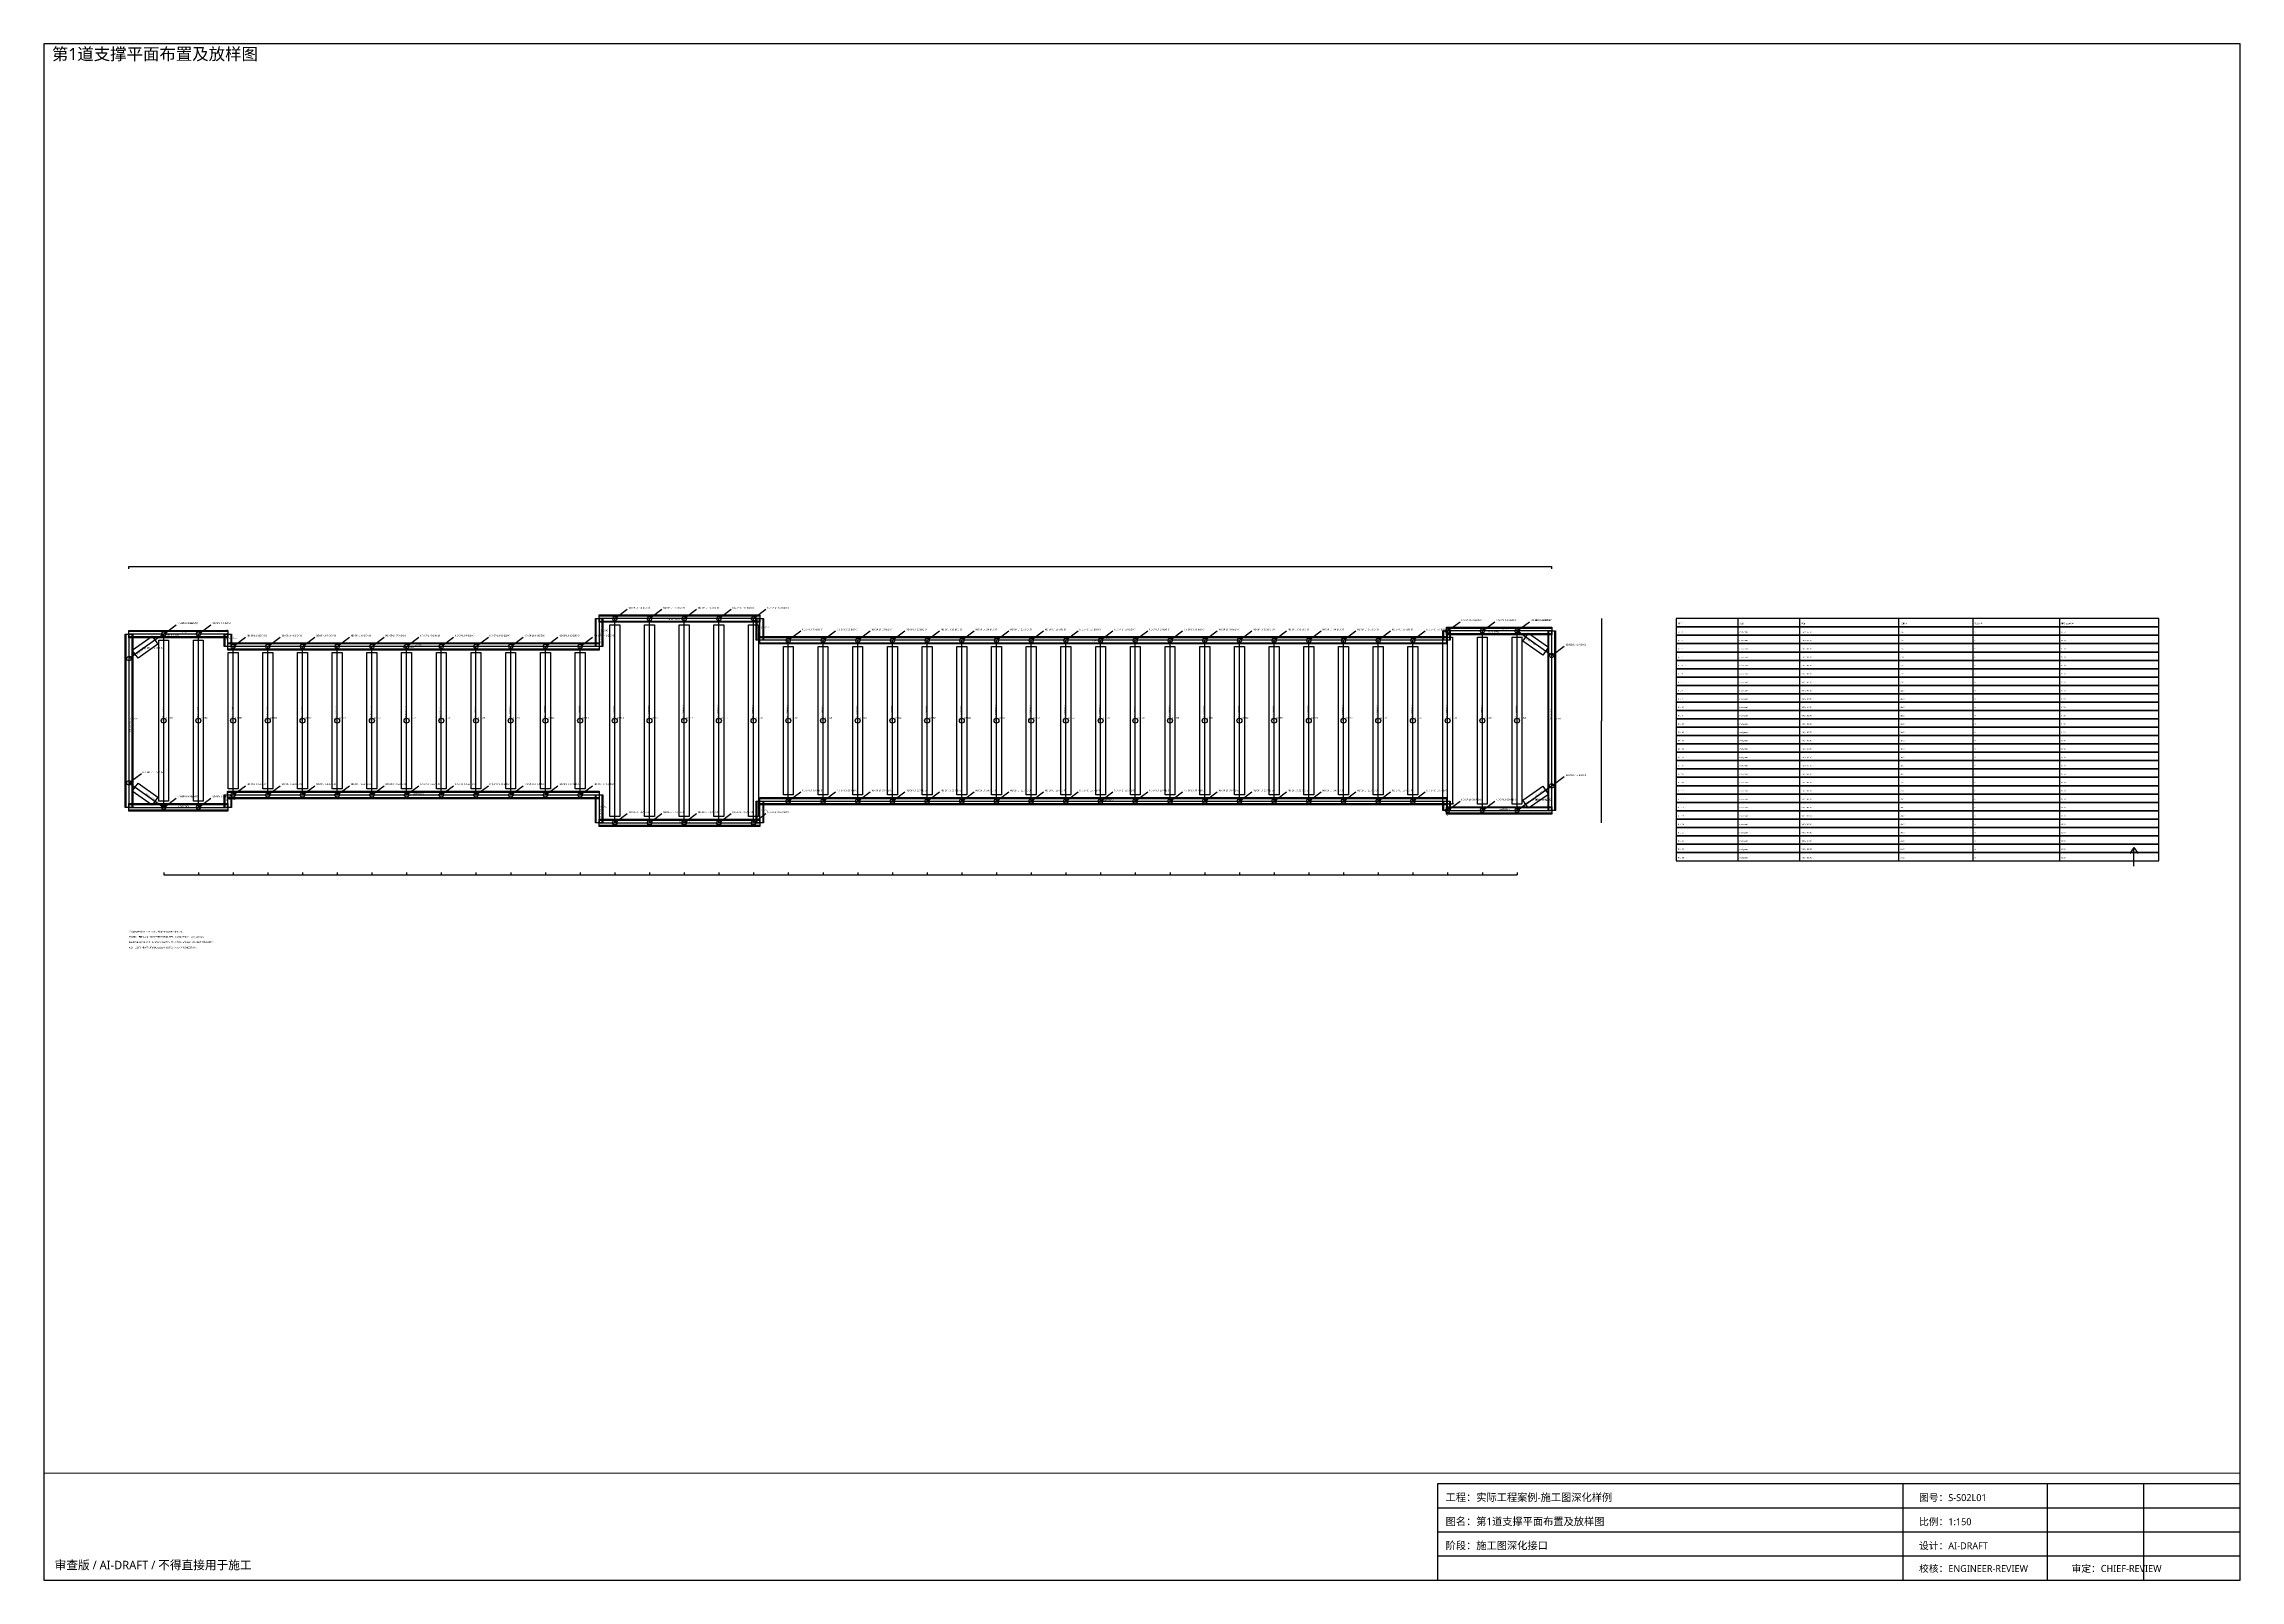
# Paper-space layout 'A1-L' of a CAD drawing. Header units: millimetres. Extents: x 10 to 831, y 10 to 584.
# The model-space entities are those that its viewports show. They can reach past a viewport. Long polylines and large blocks are cut down to what shows.
import ezdxf

# ---------------------------------------------------------------- set-up
doc = ezdxf.new("R2010")
doc.units = ezdxf.units.MM
for name, color, linetype in [('PIT_COLUMN', 4, 'CONTINUOUS'), ('PIT_DIM', 5, 'CONTINUOUS'), ('PIT_EXCAVATION', 2, 'CONTINUOUS'), ('PIT_FRAME', 3, 'CONTINUOUS'), ('PIT_LEADER', 6, 'CONTINUOUS'), ('PIT_NODE', 4, 'CONTINUOUS'), ('PIT_NOTE', 6, 'CONTINUOUS'), ('PIT_RIGID_ARM', 4, 'CONTINUOUS'), ('PIT_SUPPORT_L01_CORNER', 4, 'CONTINUOUS'), ('PIT_SUPPORT_L01_CORNER_CL', 4, 'CONTINUOUS'), ('PIT_SUPPORT_L01_MAIN', 1, 'CONTINUOUS'), ('PIT_SUPPORT_L01_MAIN_CL', 1, 'CONTINUOUS'), ('PIT_SYMBOL', 5, 'CONTINUOUS'), ('PIT_TABLE', 7, 'CONTINUOUS'), ('PIT_TEXT', 7, 'CONTINUOUS'), ('PIT_TITLE', 5, 'CONTINUOUS'), ('PIT_VIEWPORT', 7, 'CONTINUOUS'), ('PIT_WALE_CL', 7, 'CONTINUOUS'), ('PIT_WALE_L00', 1, 'CONTINUOUS'), ('PIT_WALE_L01', 2, 'CONTINUOUS'), ('PIT_WALL', 7, 'CONTINUOUS'), ('PIT_WALL_CL', 7, 'CONTINUOUS')]:
    doc.layers.add(name, color=color, linetype=linetype)
doc.styles.add('OpenSansCondensed-Light', font='OpenSansCondensed-Light.ttf')
doc.styles.add('PIT_CN', font='msyh.ttf')
doc.dimstyles.new('EZDXF', dxfattribs={"dimtxt": 0.25, "dimasz": 0.175, "dimexe": 0.375, "dimexo": 0.125, "dimgap": 0.1, "dimtad": 1, "dimlfac": 100, "dimzin": 12, "dimdsep": 46, "dimtxsty": 'OpenSansCondensed-Light', "dimblk": 'ARCHTICK', "dimcen": 2.5, "dimazin": 3, "dimtfac": 0.5, "dimtmove": 2, "dimatfit": 3})
doc.dimstyles.new('PIT_DIM', dxfattribs={"dimtxt": 3, "dimasz": 2.5, "dimexe": 1.5, "dimexo": 1, "dimgap": 1, "dimtad": 1, "dimdec": 0, "dimlfac": 100, "dimzin": 12, "dimdsep": 46, "dimtxsty": 'PIT_CN', "dimblk": 'ARCHTICK', "dimcen": 2.5, "dimazin": 3, "dimtfac": 0.5, "dimtmove": 2, "dimatfit": 3})

# ---------------------------------------------------------------- blocks, each defined once
blk = doc.blocks.new('PIT_TITLE_BLOCK_GEOMETRY')
at = {"layer": 'PIT_FRAME'}
for p, q in [((174, 0), (174, 36)), ((228, 0), (228, 36)), ((264, 0), (264, 36)), ((0, 27), (300, 27)), ((0, 18), (300, 18)), ((0, 9), (300, 9))]:
    blk.add_line(p, q, dxfattribs=at)
blk.add_lwpolyline([(0, 0), (300, 0), (300, 36), (0, 36)], close=True, dxfattribs=at)
blk = doc.blocks.new('_ARCHTICK')
at = {"color": 0, "linetype": 'BYBLOCK', "const_width": 0.15}
blk.add_lwpolyline([(-0.5, -0.5), (0.5, 0.5)], dxfattribs=at)
blk = doc.blocks.new('*D1')
for p, q in [((-115000, 24551), (-115000, 24901.5)), ((-115000, 24900), (115000, 24900)), ((115000, 24551), (115000, 24901.5))]:
    blk.add_line(p, q)
at = {"layer": 'Defpoints'}
for p in [(-115000, 24900), (-115000, 24550), (115000, 24550)]:
    blk.add_point(p, dxfattribs=at)
at = {"layer": 'PIT_DIM', "xscale": 2.5, "yscale": 2.5, "rotation": 180}
blk.add_blockref('_ARCHTICK', (-115000, 24900), dxfattribs=at)
at = {"layer": 'PIT_DIM', "xscale": 2.5, "yscale": 2.5}
blk.add_blockref('_ARCHTICK', (115000, 24900), dxfattribs=at)
at = {"layer": 'PIT_DIM', "insert": (0, 24902.5), "char_height": 3, "attachment_point": 5, "style": 'PIT_CN'}
blk.add_mtext('23000000', dxfattribs=at)
blk = doc.blocks.new('*D2')
for p, q in [((123050, 16499), (123050, -1.5)), ((123050, -16499), (123050, 1.5)), ((123050, 0), (123050, 0))]:
    blk.add_line(p, q)
at = {"layer": 'Defpoints'}
for p in [(123050, 16500), (123050, 0), (123050, -16500)]:
    blk.add_point(p, dxfattribs=at)
at = {"layer": 'PIT_DIM', "xscale": 2.5, "yscale": 2.5}
blk.add_blockref('_ARCHTICK', (123050, 0), dxfattribs=at)
at = {"layer": 'PIT_DIM', "xscale": 2.5, "yscale": 2.5, "rotation": 180}
blk.add_blockref('_ARCHTICK', (123050, 0), dxfattribs=at)
at = {"layer": 'PIT_DIM', "insert": (123050, 4), "char_height": 3, "attachment_point": 5, "style": 'PIT_CN'}
blk.add_mtext('0', dxfattribs=at)
blk = doc.blocks.new('*D3')
for p, q in [((-109390, -24551), (-109390, -24901.5)), ((-103780, -24551), (-103780, -24901.5)), ((-109390, -24900), (-103780, -24900))]:
    blk.add_line(p, q)
at = {"layer": 'Defpoints'}
for p in [(-109390, -24550), (-103780, -24550), (-109390, -24900)]:
    blk.add_point(p, dxfattribs=at)
at = {"layer": 'PIT_DIM', "xscale": 2.5, "yscale": 2.5, "rotation": 180}
blk.add_blockref('_ARCHTICK', (-109390, -24900), dxfattribs=at)
at = {"layer": 'PIT_DIM', "xscale": 2.5, "yscale": 2.5}
blk.add_blockref('_ARCHTICK', (-103780, -24900), dxfattribs=at)
at = {"layer": 'PIT_DIM', "insert": (-106585, -24897.5), "char_height": 3, "attachment_point": 5, "style": 'PIT_CN'}
blk.add_mtext('561000', dxfattribs=at)
blk = doc.blocks.new('*D4')
for p, q in [((-103780, -24551), (-103780, -24901.5)), ((-98171, -24551), (-98171, -24901.5)), ((-103780, -24900), (-98171, -24900))]:
    blk.add_line(p, q)
at = {"layer": 'Defpoints'}
for p in [(-103780, -24550), (-98171, -24550), (-103780, -24900)]:
    blk.add_point(p, dxfattribs=at)
at = {"layer": 'PIT_DIM', "xscale": 2.5, "yscale": 2.5, "rotation": 180}
blk.add_blockref('_ARCHTICK', (-103780, -24900), dxfattribs=at)
at = {"layer": 'PIT_DIM', "xscale": 2.5, "yscale": 2.5}
blk.add_blockref('_ARCHTICK', (-98171, -24900), dxfattribs=at)
at = {"layer": 'PIT_DIM', "insert": (-100975.5, -24897.5), "char_height": 3, "attachment_point": 5, "style": 'PIT_CN'}
blk.add_mtext('560900', dxfattribs=at)
blk = doc.blocks.new('*D5')
for p, q in [((-98171, -24551), (-98171, -24901.5)), ((-92561, -24551), (-92561, -24901.5)), ((-98171, -24900), (-92561, -24900))]:
    blk.add_line(p, q)
at = {"layer": 'Defpoints'}
for p in [(-98171, -24550), (-92561, -24550), (-98171, -24900)]:
    blk.add_point(p, dxfattribs=at)
at = {"layer": 'PIT_DIM', "xscale": 2.5, "yscale": 2.5, "rotation": 180}
blk.add_blockref('_ARCHTICK', (-98171, -24900), dxfattribs=at)
at = {"layer": 'PIT_DIM', "xscale": 2.5, "yscale": 2.5}
blk.add_blockref('_ARCHTICK', (-92561, -24900), dxfattribs=at)
at = {"layer": 'PIT_DIM', "insert": (-95366, -24897.5), "char_height": 3, "attachment_point": 5, "style": 'PIT_CN'}
blk.add_mtext('561000', dxfattribs=at)
blk = doc.blocks.new('*D6')
for p, q in [((-92561, -24551), (-92561, -24901.5)), ((-86951, -24551), (-86951, -24901.5)), ((-92561, -24900), (-86951, -24900))]:
    blk.add_line(p, q)
at = {"layer": 'Defpoints'}
for p in [(-92561, -24550), (-86951, -24550), (-92561, -24900)]:
    blk.add_point(p, dxfattribs=at)
at = {"layer": 'PIT_DIM', "xscale": 2.5, "yscale": 2.5, "rotation": 180}
blk.add_blockref('_ARCHTICK', (-92561, -24900), dxfattribs=at)
at = {"layer": 'PIT_DIM', "xscale": 2.5, "yscale": 2.5}
blk.add_blockref('_ARCHTICK', (-86951, -24900), dxfattribs=at)
at = {"layer": 'PIT_DIM', "insert": (-89756, -24897.5), "char_height": 3, "attachment_point": 5, "style": 'PIT_CN'}
blk.add_mtext('561000', dxfattribs=at)
blk = doc.blocks.new('*D7')
for p, q in [((-86951, -24551), (-86951, -24901.5)), ((-81341, -24551), (-81341, -24901.5)), ((-86951, -24900), (-81341, -24900))]:
    blk.add_line(p, q)
at = {"layer": 'Defpoints'}
for p in [(-86951, -24550), (-81341, -24550), (-86951, -24900)]:
    blk.add_point(p, dxfattribs=at)
at = {"layer": 'PIT_DIM', "xscale": 2.5, "yscale": 2.5, "rotation": 180}
blk.add_blockref('_ARCHTICK', (-86951, -24900), dxfattribs=at)
at = {"layer": 'PIT_DIM', "xscale": 2.5, "yscale": 2.5}
blk.add_blockref('_ARCHTICK', (-81341, -24900), dxfattribs=at)
at = {"layer": 'PIT_DIM', "insert": (-84146, -24897.5), "char_height": 3, "attachment_point": 5, "style": 'PIT_CN'}
blk.add_mtext('561000', dxfattribs=at)
blk = doc.blocks.new('*D8')
for p, q in [((-81341, -24551), (-81341, -24901.5)), ((-75732, -24551), (-75732, -24901.5)), ((-81341, -24900), (-75732, -24900))]:
    blk.add_line(p, q)
at = {"layer": 'Defpoints'}
for p in [(-81341, -24550), (-75732, -24550), (-81341, -24900)]:
    blk.add_point(p, dxfattribs=at)
at = {"layer": 'PIT_DIM', "xscale": 2.5, "yscale": 2.5, "rotation": 180}
blk.add_blockref('_ARCHTICK', (-81341, -24900), dxfattribs=at)
at = {"layer": 'PIT_DIM', "xscale": 2.5, "yscale": 2.5}
blk.add_blockref('_ARCHTICK', (-75732, -24900), dxfattribs=at)
at = {"layer": 'PIT_DIM', "insert": (-78536.5, -24897.5), "char_height": 3, "attachment_point": 5, "style": 'PIT_CN'}
blk.add_mtext('560900', dxfattribs=at)
blk = doc.blocks.new('*D9')
for p, q in [((-75732, -24551), (-75732, -24901.5)), ((-70122, -24551), (-70122, -24901.5)), ((-75732, -24900), (-70122, -24900))]:
    blk.add_line(p, q)
at = {"layer": 'Defpoints'}
for p in [(-75732, -24550), (-70122, -24550), (-75732, -24900)]:
    blk.add_point(p, dxfattribs=at)
at = {"layer": 'PIT_DIM', "xscale": 2.5, "yscale": 2.5, "rotation": 180}
blk.add_blockref('_ARCHTICK', (-75732, -24900), dxfattribs=at)
at = {"layer": 'PIT_DIM', "xscale": 2.5, "yscale": 2.5}
blk.add_blockref('_ARCHTICK', (-70122, -24900), dxfattribs=at)
at = {"layer": 'PIT_DIM', "insert": (-72927, -24897.5), "char_height": 3, "attachment_point": 5, "style": 'PIT_CN'}
blk.add_mtext('561000', dxfattribs=at)
blk = doc.blocks.new('*D10')
for p, q in [((-70122, -24551), (-70122, -24901.5)), ((-64512, -24551), (-64512, -24901.5)), ((-70122, -24900), (-64512, -24900))]:
    blk.add_line(p, q)
at = {"layer": 'Defpoints'}
for p in [(-70122, -24550), (-64512, -24550), (-70122, -24900)]:
    blk.add_point(p, dxfattribs=at)
at = {"layer": 'PIT_DIM', "xscale": 2.5, "yscale": 2.5, "rotation": 180}
blk.add_blockref('_ARCHTICK', (-70122, -24900), dxfattribs=at)
at = {"layer": 'PIT_DIM', "xscale": 2.5, "yscale": 2.5}
blk.add_blockref('_ARCHTICK', (-64512, -24900), dxfattribs=at)
at = {"layer": 'PIT_DIM', "insert": (-67317, -24897.5), "char_height": 3, "attachment_point": 5, "style": 'PIT_CN'}
blk.add_mtext('561000', dxfattribs=at)
blk = doc.blocks.new('*D11')
for p, q in [((-64512, -24551), (-64512, -24901.5)), ((-58902, -24551), (-58902, -24901.5)), ((-64512, -24900), (-58902, -24900))]:
    blk.add_line(p, q)
at = {"layer": 'Defpoints'}
for p in [(-64512, -24550), (-58902, -24550), (-64512, -24900)]:
    blk.add_point(p, dxfattribs=at)
at = {"layer": 'PIT_DIM', "xscale": 2.5, "yscale": 2.5, "rotation": 180}
blk.add_blockref('_ARCHTICK', (-64512, -24900), dxfattribs=at)
at = {"layer": 'PIT_DIM', "xscale": 2.5, "yscale": 2.5}
blk.add_blockref('_ARCHTICK', (-58902, -24900), dxfattribs=at)
at = {"layer": 'PIT_DIM', "insert": (-61707, -24897.5), "char_height": 3, "attachment_point": 5, "style": 'PIT_CN'}
blk.add_mtext('561000', dxfattribs=at)
blk = doc.blocks.new('*D12')
for p, q in [((-58902, -24551), (-58902, -24901.5)), ((-53293, -24551), (-53293, -24901.5)), ((-58902, -24900), (-53293, -24900))]:
    blk.add_line(p, q)
at = {"layer": 'Defpoints'}
for p in [(-58902, -24550), (-53293, -24550), (-58902, -24900)]:
    blk.add_point(p, dxfattribs=at)
at = {"layer": 'PIT_DIM', "xscale": 2.5, "yscale": 2.5, "rotation": 180}
blk.add_blockref('_ARCHTICK', (-58902, -24900), dxfattribs=at)
at = {"layer": 'PIT_DIM', "xscale": 2.5, "yscale": 2.5}
blk.add_blockref('_ARCHTICK', (-53293, -24900), dxfattribs=at)
at = {"layer": 'PIT_DIM', "insert": (-56097.5, -24897.5), "char_height": 3, "attachment_point": 5, "style": 'PIT_CN'}
blk.add_mtext('560900', dxfattribs=at)
blk = doc.blocks.new('*D13')
for p, q in [((-53293, -24551), (-53293, -24901.5)), ((-47683, -24551), (-47683, -24901.5)), ((-53293, -24900), (-47683, -24900))]:
    blk.add_line(p, q)
at = {"layer": 'Defpoints'}
for p in [(-53293, -24550), (-47683, -24550), (-53293, -24900)]:
    blk.add_point(p, dxfattribs=at)
at = {"layer": 'PIT_DIM', "xscale": 2.5, "yscale": 2.5, "rotation": 180}
blk.add_blockref('_ARCHTICK', (-53293, -24900), dxfattribs=at)
at = {"layer": 'PIT_DIM', "xscale": 2.5, "yscale": 2.5}
blk.add_blockref('_ARCHTICK', (-47683, -24900), dxfattribs=at)
at = {"layer": 'PIT_DIM', "insert": (-50488, -24897.5), "char_height": 3, "attachment_point": 5, "style": 'PIT_CN'}
blk.add_mtext('561000', dxfattribs=at)
blk = doc.blocks.new('*D14')
for p, q in [((-47683, -24551), (-47683, -24901.5)), ((-42073, -24551), (-42073, -24901.5)), ((-47683, -24900), (-42073, -24900))]:
    blk.add_line(p, q)
at = {"layer": 'Defpoints'}
for p in [(-47683, -24550), (-42073, -24550), (-47683, -24900)]:
    blk.add_point(p, dxfattribs=at)
at = {"layer": 'PIT_DIM', "xscale": 2.5, "yscale": 2.5, "rotation": 180}
blk.add_blockref('_ARCHTICK', (-47683, -24900), dxfattribs=at)
at = {"layer": 'PIT_DIM', "xscale": 2.5, "yscale": 2.5}
blk.add_blockref('_ARCHTICK', (-42073, -24900), dxfattribs=at)
at = {"layer": 'PIT_DIM', "insert": (-44878, -24897.5), "char_height": 3, "attachment_point": 5, "style": 'PIT_CN'}
blk.add_mtext('561000', dxfattribs=at)
blk = doc.blocks.new('*D15')
for p, q in [((-42073, -24551), (-42073, -24901.5)), ((-36463, -24551), (-36463, -24901.5)), ((-42073, -24900), (-36463, -24900))]:
    blk.add_line(p, q)
at = {"layer": 'Defpoints'}
for p in [(-42073, -24550), (-36463, -24550), (-42073, -24900)]:
    blk.add_point(p, dxfattribs=at)
at = {"layer": 'PIT_DIM', "xscale": 2.5, "yscale": 2.5, "rotation": 180}
blk.add_blockref('_ARCHTICK', (-42073, -24900), dxfattribs=at)
at = {"layer": 'PIT_DIM', "xscale": 2.5, "yscale": 2.5}
blk.add_blockref('_ARCHTICK', (-36463, -24900), dxfattribs=at)
at = {"layer": 'PIT_DIM', "insert": (-39268, -24897.5), "char_height": 3, "attachment_point": 5, "style": 'PIT_CN'}
blk.add_mtext('561000', dxfattribs=at)
blk = doc.blocks.new('*D16')
for p, q in [((-36463, -24551), (-36463, -24901.5)), ((-30854, -24551), (-30854, -24901.5)), ((-36463, -24900), (-30854, -24900))]:
    blk.add_line(p, q)
at = {"layer": 'Defpoints'}
for p in [(-36463, -24550), (-30854, -24550), (-36463, -24900)]:
    blk.add_point(p, dxfattribs=at)
at = {"layer": 'PIT_DIM', "xscale": 2.5, "yscale": 2.5, "rotation": 180}
blk.add_blockref('_ARCHTICK', (-36463, -24900), dxfattribs=at)
at = {"layer": 'PIT_DIM', "xscale": 2.5, "yscale": 2.5}
blk.add_blockref('_ARCHTICK', (-30854, -24900), dxfattribs=at)
at = {"layer": 'PIT_DIM', "insert": (-33658.5, -24897.5), "char_height": 3, "attachment_point": 5, "style": 'PIT_CN'}
blk.add_mtext('560900', dxfattribs=at)
blk = doc.blocks.new('*D17')
for p, q in [((-30854, -24551), (-30854, -24901.5)), ((-25244, -24551), (-25244, -24901.5)), ((-30854, -24900), (-25244, -24900))]:
    blk.add_line(p, q)
at = {"layer": 'Defpoints'}
for p in [(-30854, -24550), (-25244, -24550), (-30854, -24900)]:
    blk.add_point(p, dxfattribs=at)
at = {"layer": 'PIT_DIM', "xscale": 2.5, "yscale": 2.5, "rotation": 180}
blk.add_blockref('_ARCHTICK', (-30854, -24900), dxfattribs=at)
at = {"layer": 'PIT_DIM', "xscale": 2.5, "yscale": 2.5}
blk.add_blockref('_ARCHTICK', (-25244, -24900), dxfattribs=at)
at = {"layer": 'PIT_DIM', "insert": (-28049, -24897.5), "char_height": 3, "attachment_point": 5, "style": 'PIT_CN'}
blk.add_mtext('561000', dxfattribs=at)
blk = doc.blocks.new('*D18')
for p, q in [((-25244, -24551), (-25244, -24901.5)), ((-19634, -24551), (-19634, -24901.5)), ((-25244, -24900), (-19634, -24900))]:
    blk.add_line(p, q)
at = {"layer": 'Defpoints'}
for p in [(-25244, -24550), (-19634, -24550), (-25244, -24900)]:
    blk.add_point(p, dxfattribs=at)
at = {"layer": 'PIT_DIM', "xscale": 2.5, "yscale": 2.5, "rotation": 180}
blk.add_blockref('_ARCHTICK', (-25244, -24900), dxfattribs=at)
at = {"layer": 'PIT_DIM', "xscale": 2.5, "yscale": 2.5}
blk.add_blockref('_ARCHTICK', (-19634, -24900), dxfattribs=at)
at = {"layer": 'PIT_DIM', "insert": (-22439, -24897.5), "char_height": 3, "attachment_point": 5, "style": 'PIT_CN'}
blk.add_mtext('561000', dxfattribs=at)
blk = doc.blocks.new('*D19')
for p, q in [((-19634, -24551), (-19634, -24901.5)), ((-14024, -24551), (-14024, -24901.5)), ((-19634, -24900), (-14024, -24900))]:
    blk.add_line(p, q)
at = {"layer": 'Defpoints'}
for p in [(-19634, -24550), (-14024, -24550), (-19634, -24900)]:
    blk.add_point(p, dxfattribs=at)
at = {"layer": 'PIT_DIM', "xscale": 2.5, "yscale": 2.5, "rotation": 180}
blk.add_blockref('_ARCHTICK', (-19634, -24900), dxfattribs=at)
at = {"layer": 'PIT_DIM', "xscale": 2.5, "yscale": 2.5}
blk.add_blockref('_ARCHTICK', (-14024, -24900), dxfattribs=at)
at = {"layer": 'PIT_DIM', "insert": (-16829, -24897.5), "char_height": 3, "attachment_point": 5, "style": 'PIT_CN'}
blk.add_mtext('561000', dxfattribs=at)
blk = doc.blocks.new('*D20')
for p, q in [((-14024, -24551), (-14024, -24901.5)), ((-8415, -24551), (-8415, -24901.5)), ((-14024, -24900), (-8415, -24900))]:
    blk.add_line(p, q)
at = {"layer": 'Defpoints'}
for p in [(-14024, -24550), (-8415, -24550), (-14024, -24900)]:
    blk.add_point(p, dxfattribs=at)
at = {"layer": 'PIT_DIM', "xscale": 2.5, "yscale": 2.5, "rotation": 180}
blk.add_blockref('_ARCHTICK', (-14024, -24900), dxfattribs=at)
at = {"layer": 'PIT_DIM', "xscale": 2.5, "yscale": 2.5}
blk.add_blockref('_ARCHTICK', (-8415, -24900), dxfattribs=at)
at = {"layer": 'PIT_DIM', "insert": (-11219.5, -24897.5), "char_height": 3, "attachment_point": 5, "style": 'PIT_CN'}
blk.add_mtext('560900', dxfattribs=at)
blk = doc.blocks.new('*D21')
for p, q in [((-8415, -24551), (-8415, -24901.5)), ((-2805, -24551), (-2805, -24901.5)), ((-8415, -24900), (-2805, -24900))]:
    blk.add_line(p, q)
at = {"layer": 'Defpoints'}
for p in [(-8415, -24550), (-2805, -24550), (-8415, -24900)]:
    blk.add_point(p, dxfattribs=at)
at = {"layer": 'PIT_DIM', "xscale": 2.5, "yscale": 2.5, "rotation": 180}
blk.add_blockref('_ARCHTICK', (-8415, -24900), dxfattribs=at)
at = {"layer": 'PIT_DIM', "xscale": 2.5, "yscale": 2.5}
blk.add_blockref('_ARCHTICK', (-2805, -24900), dxfattribs=at)
at = {"layer": 'PIT_DIM', "insert": (-5610, -24897.5), "char_height": 3, "attachment_point": 5, "style": 'PIT_CN'}
blk.add_mtext('561000', dxfattribs=at)
blk = doc.blocks.new('*D22')
for p, q in [((-2805, -24551), (-2805, -24901.5)), ((2805, -24551), (2805, -24901.5)), ((-2805, -24900), (2805, -24900))]:
    blk.add_line(p, q)
at = {"layer": 'Defpoints'}
for p in [(-2805, -24550), (2805, -24550), (-2805, -24900)]:
    blk.add_point(p, dxfattribs=at)
at = {"layer": 'PIT_DIM', "xscale": 2.5, "yscale": 2.5, "rotation": 180}
blk.add_blockref('_ARCHTICK', (-2805, -24900), dxfattribs=at)
at = {"layer": 'PIT_DIM', "xscale": 2.5, "yscale": 2.5}
blk.add_blockref('_ARCHTICK', (2805, -24900), dxfattribs=at)
at = {"layer": 'PIT_DIM', "insert": (0, -24897.5), "char_height": 3, "attachment_point": 5, "style": 'PIT_CN'}
blk.add_mtext('561000', dxfattribs=at)
blk = doc.blocks.new('*D23')
for p, q in [((2805, -24551), (2805, -24901.5)), ((8415, -24551), (8415, -24901.5)), ((2805, -24900), (8415, -24900))]:
    blk.add_line(p, q)
at = {"layer": 'Defpoints'}
for p in [(2805, -24550), (8415, -24550), (2805, -24900)]:
    blk.add_point(p, dxfattribs=at)
at = {"layer": 'PIT_DIM', "xscale": 2.5, "yscale": 2.5, "rotation": 180}
blk.add_blockref('_ARCHTICK', (2805, -24900), dxfattribs=at)
at = {"layer": 'PIT_DIM', "xscale": 2.5, "yscale": 2.5}
blk.add_blockref('_ARCHTICK', (8415, -24900), dxfattribs=at)
at = {"layer": 'PIT_DIM', "insert": (5610, -24897.5), "char_height": 3, "attachment_point": 5, "style": 'PIT_CN'}
blk.add_mtext('561000', dxfattribs=at)
blk = doc.blocks.new('*D24')
for p, q in [((8415, -24551), (8415, -24901.5)), ((14024, -24551), (14024, -24901.5)), ((8415, -24900), (14024, -24900))]:
    blk.add_line(p, q)
at = {"layer": 'Defpoints'}
for p in [(8415, -24550), (14024, -24550), (8415, -24900)]:
    blk.add_point(p, dxfattribs=at)
at = {"layer": 'PIT_DIM', "xscale": 2.5, "yscale": 2.5, "rotation": 180}
blk.add_blockref('_ARCHTICK', (8415, -24900), dxfattribs=at)
at = {"layer": 'PIT_DIM', "xscale": 2.5, "yscale": 2.5}
blk.add_blockref('_ARCHTICK', (14024, -24900), dxfattribs=at)
at = {"layer": 'PIT_DIM', "insert": (11219.5, -24897.5), "char_height": 3, "attachment_point": 5, "style": 'PIT_CN'}
blk.add_mtext('560900', dxfattribs=at)
blk = doc.blocks.new('*D25')
for p, q in [((14024, -24551), (14024, -24901.5)), ((19634, -24551), (19634, -24901.5)), ((14024, -24900), (19634, -24900))]:
    blk.add_line(p, q)
at = {"layer": 'Defpoints'}
for p in [(14024, -24550), (19634, -24550), (14024, -24900)]:
    blk.add_point(p, dxfattribs=at)
at = {"layer": 'PIT_DIM', "xscale": 2.5, "yscale": 2.5, "rotation": 180}
blk.add_blockref('_ARCHTICK', (14024, -24900), dxfattribs=at)
at = {"layer": 'PIT_DIM', "xscale": 2.5, "yscale": 2.5}
blk.add_blockref('_ARCHTICK', (19634, -24900), dxfattribs=at)
at = {"layer": 'PIT_DIM', "insert": (16829, -24897.5), "char_height": 3, "attachment_point": 5, "style": 'PIT_CN'}
blk.add_mtext('561000', dxfattribs=at)
blk = doc.blocks.new('*D26')
for p, q in [((19634, -24551), (19634, -24901.5)), ((25244, -24551), (25244, -24901.5)), ((19634, -24900), (25244, -24900))]:
    blk.add_line(p, q)
at = {"layer": 'Defpoints'}
for p in [(19634, -24550), (25244, -24550), (19634, -24900)]:
    blk.add_point(p, dxfattribs=at)
at = {"layer": 'PIT_DIM', "xscale": 2.5, "yscale": 2.5, "rotation": 180}
blk.add_blockref('_ARCHTICK', (19634, -24900), dxfattribs=at)
at = {"layer": 'PIT_DIM', "xscale": 2.5, "yscale": 2.5}
blk.add_blockref('_ARCHTICK', (25244, -24900), dxfattribs=at)
at = {"layer": 'PIT_DIM', "insert": (22439, -24897.5), "char_height": 3, "attachment_point": 5, "style": 'PIT_CN'}
blk.add_mtext('561000', dxfattribs=at)
blk = doc.blocks.new('*D27')
for p, q in [((25244, -24551), (25244, -24901.5)), ((30854, -24551), (30854, -24901.5)), ((25244, -24900), (30854, -24900))]:
    blk.add_line(p, q)
at = {"layer": 'Defpoints'}
for p in [(25244, -24550), (30854, -24550), (25244, -24900)]:
    blk.add_point(p, dxfattribs=at)
at = {"layer": 'PIT_DIM', "xscale": 2.5, "yscale": 2.5, "rotation": 180}
blk.add_blockref('_ARCHTICK', (25244, -24900), dxfattribs=at)
at = {"layer": 'PIT_DIM', "xscale": 2.5, "yscale": 2.5}
blk.add_blockref('_ARCHTICK', (30854, -24900), dxfattribs=at)
at = {"layer": 'PIT_DIM', "insert": (28049, -24897.5), "char_height": 3, "attachment_point": 5, "style": 'PIT_CN'}
blk.add_mtext('561000', dxfattribs=at)
blk = doc.blocks.new('*D28')
for p, q in [((30854, -24551), (30854, -24901.5)), ((36463, -24551), (36463, -24901.5)), ((30854, -24900), (36463, -24900))]:
    blk.add_line(p, q)
at = {"layer": 'Defpoints'}
for p in [(30854, -24550), (36463, -24550), (30854, -24900)]:
    blk.add_point(p, dxfattribs=at)
at = {"layer": 'PIT_DIM', "xscale": 2.5, "yscale": 2.5, "rotation": 180}
blk.add_blockref('_ARCHTICK', (30854, -24900), dxfattribs=at)
at = {"layer": 'PIT_DIM', "xscale": 2.5, "yscale": 2.5}
blk.add_blockref('_ARCHTICK', (36463, -24900), dxfattribs=at)
at = {"layer": 'PIT_DIM', "insert": (33658.5, -24897.5), "char_height": 3, "attachment_point": 5, "style": 'PIT_CN'}
blk.add_mtext('560900', dxfattribs=at)
blk = doc.blocks.new('*D29')
for p, q in [((36463, -24551), (36463, -24901.5)), ((42073, -24551), (42073, -24901.5)), ((36463, -24900), (42073, -24900))]:
    blk.add_line(p, q)
at = {"layer": 'Defpoints'}
for p in [(36463, -24550), (42073, -24550), (36463, -24900)]:
    blk.add_point(p, dxfattribs=at)
at = {"layer": 'PIT_DIM', "xscale": 2.5, "yscale": 2.5, "rotation": 180}
blk.add_blockref('_ARCHTICK', (36463, -24900), dxfattribs=at)
at = {"layer": 'PIT_DIM', "xscale": 2.5, "yscale": 2.5}
blk.add_blockref('_ARCHTICK', (42073, -24900), dxfattribs=at)
at = {"layer": 'PIT_DIM', "insert": (39268, -24897.5), "char_height": 3, "attachment_point": 5, "style": 'PIT_CN'}
blk.add_mtext('561000', dxfattribs=at)
blk = doc.blocks.new('*D30')
for p, q in [((42073, -24551), (42073, -24901.5)), ((47683, -24551), (47683, -24901.5)), ((42073, -24900), (47683, -24900))]:
    blk.add_line(p, q)
at = {"layer": 'Defpoints'}
for p in [(42073, -24550), (47683, -24550), (42073, -24900)]:
    blk.add_point(p, dxfattribs=at)
at = {"layer": 'PIT_DIM', "xscale": 2.5, "yscale": 2.5, "rotation": 180}
blk.add_blockref('_ARCHTICK', (42073, -24900), dxfattribs=at)
at = {"layer": 'PIT_DIM', "xscale": 2.5, "yscale": 2.5}
blk.add_blockref('_ARCHTICK', (47683, -24900), dxfattribs=at)
at = {"layer": 'PIT_DIM', "insert": (44878, -24897.5), "char_height": 3, "attachment_point": 5, "style": 'PIT_CN'}
blk.add_mtext('561000', dxfattribs=at)
blk = doc.blocks.new('*D31')
for p, q in [((47683, -24551), (47683, -24901.5)), ((53293, -24551), (53293, -24901.5)), ((47683, -24900), (53293, -24900))]:
    blk.add_line(p, q)
at = {"layer": 'Defpoints'}
for p in [(47683, -24550), (53293, -24550), (47683, -24900)]:
    blk.add_point(p, dxfattribs=at)
at = {"layer": 'PIT_DIM', "xscale": 2.5, "yscale": 2.5, "rotation": 180}
blk.add_blockref('_ARCHTICK', (47683, -24900), dxfattribs=at)
at = {"layer": 'PIT_DIM', "xscale": 2.5, "yscale": 2.5}
blk.add_blockref('_ARCHTICK', (53293, -24900), dxfattribs=at)
at = {"layer": 'PIT_DIM', "insert": (50488, -24897.5), "char_height": 3, "attachment_point": 5, "style": 'PIT_CN'}
blk.add_mtext('561000', dxfattribs=at)
blk = doc.blocks.new('*D32')
for p, q in [((53293, -24551), (53293, -24901.5)), ((58902, -24551), (58902, -24901.5)), ((53293, -24900), (58902, -24900))]:
    blk.add_line(p, q)
at = {"layer": 'Defpoints'}
for p in [(53293, -24550), (58902, -24550), (53293, -24900)]:
    blk.add_point(p, dxfattribs=at)
at = {"layer": 'PIT_DIM', "xscale": 2.5, "yscale": 2.5, "rotation": 180}
blk.add_blockref('_ARCHTICK', (53293, -24900), dxfattribs=at)
at = {"layer": 'PIT_DIM', "xscale": 2.5, "yscale": 2.5}
blk.add_blockref('_ARCHTICK', (58902, -24900), dxfattribs=at)
at = {"layer": 'PIT_DIM', "insert": (56097.5, -24897.5), "char_height": 3, "attachment_point": 5, "style": 'PIT_CN'}
blk.add_mtext('560900', dxfattribs=at)
blk = doc.blocks.new('*D33')
for p, q in [((58902, -24551), (58902, -24901.5)), ((64512, -24551), (64512, -24901.5)), ((58902, -24900), (64512, -24900))]:
    blk.add_line(p, q)
at = {"layer": 'Defpoints'}
for p in [(58902, -24550), (64512, -24550), (58902, -24900)]:
    blk.add_point(p, dxfattribs=at)
at = {"layer": 'PIT_DIM', "xscale": 2.5, "yscale": 2.5, "rotation": 180}
blk.add_blockref('_ARCHTICK', (58902, -24900), dxfattribs=at)
at = {"layer": 'PIT_DIM', "xscale": 2.5, "yscale": 2.5}
blk.add_blockref('_ARCHTICK', (64512, -24900), dxfattribs=at)
at = {"layer": 'PIT_DIM', "insert": (61707, -24897.5), "char_height": 3, "attachment_point": 5, "style": 'PIT_CN'}
blk.add_mtext('561000', dxfattribs=at)
blk = doc.blocks.new('*D34')
for p, q in [((64512, -24551), (64512, -24901.5)), ((70122, -24551), (70122, -24901.5)), ((64512, -24900), (70122, -24900))]:
    blk.add_line(p, q)
at = {"layer": 'Defpoints'}
for p in [(64512, -24550), (70122, -24550), (64512, -24900)]:
    blk.add_point(p, dxfattribs=at)
at = {"layer": 'PIT_DIM', "xscale": 2.5, "yscale": 2.5, "rotation": 180}
blk.add_blockref('_ARCHTICK', (64512, -24900), dxfattribs=at)
at = {"layer": 'PIT_DIM', "xscale": 2.5, "yscale": 2.5}
blk.add_blockref('_ARCHTICK', (70122, -24900), dxfattribs=at)
at = {"layer": 'PIT_DIM', "insert": (67317, -24897.5), "char_height": 3, "attachment_point": 5, "style": 'PIT_CN'}
blk.add_mtext('561000', dxfattribs=at)
blk = doc.blocks.new('*D35')
for p, q in [((70122, -24551), (70122, -24901.5)), ((75732, -24551), (75732, -24901.5)), ((70122, -24900), (75732, -24900))]:
    blk.add_line(p, q)
at = {"layer": 'Defpoints'}
for p in [(70122, -24550), (75732, -24550), (70122, -24900)]:
    blk.add_point(p, dxfattribs=at)
at = {"layer": 'PIT_DIM', "xscale": 2.5, "yscale": 2.5, "rotation": 180}
blk.add_blockref('_ARCHTICK', (70122, -24900), dxfattribs=at)
at = {"layer": 'PIT_DIM', "xscale": 2.5, "yscale": 2.5}
blk.add_blockref('_ARCHTICK', (75732, -24900), dxfattribs=at)
at = {"layer": 'PIT_DIM', "insert": (72927, -24897.5), "char_height": 3, "attachment_point": 5, "style": 'PIT_CN'}
blk.add_mtext('561000', dxfattribs=at)
blk = doc.blocks.new('*D36')
for p, q in [((75732, -24551), (75732, -24901.5)), ((81341, -24551), (81341, -24901.5)), ((75732, -24900), (81341, -24900))]:
    blk.add_line(p, q)
at = {"layer": 'Defpoints'}
for p in [(75732, -24550), (81341, -24550), (75732, -24900)]:
    blk.add_point(p, dxfattribs=at)
at = {"layer": 'PIT_DIM', "xscale": 2.5, "yscale": 2.5, "rotation": 180}
blk.add_blockref('_ARCHTICK', (75732, -24900), dxfattribs=at)
at = {"layer": 'PIT_DIM', "xscale": 2.5, "yscale": 2.5}
blk.add_blockref('_ARCHTICK', (81341, -24900), dxfattribs=at)
at = {"layer": 'PIT_DIM', "insert": (78536.5, -24897.5), "char_height": 3, "attachment_point": 5, "style": 'PIT_CN'}
blk.add_mtext('560900', dxfattribs=at)
blk = doc.blocks.new('*D37')
for p, q in [((81341, -24551), (81341, -24901.5)), ((86951, -24551), (86951, -24901.5)), ((81341, -24900), (86951, -24900))]:
    blk.add_line(p, q)
at = {"layer": 'Defpoints'}
for p in [(81341, -24550), (86951, -24550), (81341, -24900)]:
    blk.add_point(p, dxfattribs=at)
at = {"layer": 'PIT_DIM', "xscale": 2.5, "yscale": 2.5, "rotation": 180}
blk.add_blockref('_ARCHTICK', (81341, -24900), dxfattribs=at)
at = {"layer": 'PIT_DIM', "xscale": 2.5, "yscale": 2.5}
blk.add_blockref('_ARCHTICK', (86951, -24900), dxfattribs=at)
at = {"layer": 'PIT_DIM', "insert": (84146, -24897.5), "char_height": 3, "attachment_point": 5, "style": 'PIT_CN'}
blk.add_mtext('561000', dxfattribs=at)
blk = doc.blocks.new('*D38')
for p, q in [((86951, -24551), (86951, -24901.5)), ((92561, -24551), (92561, -24901.5)), ((86951, -24900), (92561, -24900))]:
    blk.add_line(p, q)
at = {"layer": 'Defpoints'}
for p in [(86951, -24550), (92561, -24550), (86951, -24900)]:
    blk.add_point(p, dxfattribs=at)
at = {"layer": 'PIT_DIM', "xscale": 2.5, "yscale": 2.5, "rotation": 180}
blk.add_blockref('_ARCHTICK', (86951, -24900), dxfattribs=at)
at = {"layer": 'PIT_DIM', "xscale": 2.5, "yscale": 2.5}
blk.add_blockref('_ARCHTICK', (92561, -24900), dxfattribs=at)
at = {"layer": 'PIT_DIM', "insert": (89756, -24897.5), "char_height": 3, "attachment_point": 5, "style": 'PIT_CN'}
blk.add_mtext('561000', dxfattribs=at)
blk = doc.blocks.new('*D39')
for p, q in [((92561, -24551), (92561, -24901.5)), ((98171, -24551), (98171, -24901.5)), ((92561, -24900), (98171, -24900))]:
    blk.add_line(p, q)
at = {"layer": 'Defpoints'}
for p in [(92561, -24550), (98171, -24550), (92561, -24900)]:
    blk.add_point(p, dxfattribs=at)
at = {"layer": 'PIT_DIM', "xscale": 2.5, "yscale": 2.5, "rotation": 180}
blk.add_blockref('_ARCHTICK', (92561, -24900), dxfattribs=at)
at = {"layer": 'PIT_DIM', "xscale": 2.5, "yscale": 2.5}
blk.add_blockref('_ARCHTICK', (98171, -24900), dxfattribs=at)
at = {"layer": 'PIT_DIM', "insert": (95366, -24897.5), "char_height": 3, "attachment_point": 5, "style": 'PIT_CN'}
blk.add_mtext('561000', dxfattribs=at)
blk = doc.blocks.new('*D40')
for p, q in [((98171, -24551), (98171, -24901.5)), ((103780, -24551), (103780, -24901.5)), ((98171, -24900), (103780, -24900))]:
    blk.add_line(p, q)
at = {"layer": 'Defpoints'}
for p in [(98171, -24550), (103780, -24550), (98171, -24900)]:
    blk.add_point(p, dxfattribs=at)
at = {"layer": 'PIT_DIM', "xscale": 2.5, "yscale": 2.5, "rotation": 180}
blk.add_blockref('_ARCHTICK', (98171, -24900), dxfattribs=at)
at = {"layer": 'PIT_DIM', "xscale": 2.5, "yscale": 2.5}
blk.add_blockref('_ARCHTICK', (103780, -24900), dxfattribs=at)
at = {"layer": 'PIT_DIM', "insert": (100975.5, -24897.5), "char_height": 3, "attachment_point": 5, "style": 'PIT_CN'}
blk.add_mtext('560900', dxfattribs=at)
blk = doc.blocks.new('*D41')
for p, q in [((103780, -24551), (103780, -24901.5)), ((109390, -24551), (109390, -24901.5)), ((103780, -24900), (109390, -24900))]:
    blk.add_line(p, q)
at = {"layer": 'Defpoints'}
for p in [(103780, -24550), (109390, -24550), (103780, -24900)]:
    blk.add_point(p, dxfattribs=at)
at = {"layer": 'PIT_DIM', "xscale": 2.5, "yscale": 2.5, "rotation": 180}
blk.add_blockref('_ARCHTICK', (103780, -24900), dxfattribs=at)
at = {"layer": 'PIT_DIM', "xscale": 2.5, "yscale": 2.5}
blk.add_blockref('_ARCHTICK', (109390, -24900), dxfattribs=at)
at = {"layer": 'PIT_DIM', "insert": (106585, -24897.5), "char_height": 3, "attachment_point": 5, "style": 'PIT_CN'}
blk.add_mtext('561000', dxfattribs=at)

msp = doc.modelspace()

# ---------------------------------------------------------------- linework, layer by layer
at = {"layer": 'PIT_COLUMN'}
for centre in [(-109390, 0), (-103780, 0), (-98171, 0), (-92561, 0), (-86951, 0), (-81341, 0), (-75732, 0), (-70122, 0), (-64512, 0), (-58902, 0), (-53293, 0), (-47683, 0), (-42073, 0), (-36463, 0), (-30854, 0), (-25244, 0), (-19634, 0), (-14024, 0), (-8415, 0), (-2805, 0), (2805, 0), (8415, 0), (14024, 0), (19634, 0), (25244, 0), (30854, 0), (36463, 0), (42073, 0), (47683, 0), (53293, 0), (58902, 0), (64512, 0), (70122, 0), (75732, 0), (81341, 0), (86951, 0), (92561, 0), (98171, 0), (103780, 0), (109390, 0)]:
    msp.add_circle(centre, 400, dxfattribs=at)
at = {"layer": 'PIT_EXCAVATION'}
msp.add_lwpolyline([(-115000, -14000), (-99000, -14000), (-99000, -12000), (-39000, -12000), (-39000, -16500), (-13000, -16500), (-13000, -13000), (98000, -13000), (98000, -14500), (115000, -14500), (115000, 14500), (98000, 14500), (98000, 13000), (-13000, 13000), (-13000, 16500), (-39000, 16500), (-39000, 12000), (-99000, 12000), (-99000, 14000), (-115000, 14000)], close=True, dxfattribs=at)
at = {"layer": 'PIT_NODE'}
for centre in [(-109390, 14000), (-109390, 14000), (-103780, 14000), (-36463, 16500), (-30854, 16500), (-25244, 16500), (-19634, 16500), (-14024, 16500), (98171, 14500), (103780, 14500), (109390, 14500), (109390, 14500), (-98171, 12000), (-92561, 12000), (-86951, 12000), (-81341, 12000), (-75732, 12000), (-70122, 12000), (-64512, 12000), (-58902, 12000), (-53293, 12000), (-47683, 12000), (-42073, 12000), (-8415, 13000), (-2805, 13000), (2805, 13000), (8415, 13000), (14024, 13000), (19634, 13000), (25244, 13000), (30854, 13000), (36463, 13000), (42073, 13000), (47683, 13000), (53293, 13000), (58902, 13000), (64512, 13000), (70122, 13000), (75732, 13000), (81341, 13000), (86951, 13000), (92561, 13000), (115000, 10540), (-115000, 10040), (-115000, -10040), (115000, -10540), (-109390, -14000), (-109390, -14000), (-103780, -14000), (-98171, -12000), (-92561, -12000), (-86951, -12000), (-81341, -12000), (-75732, -12000), (-70122, -12000), (-64512, -12000), (-58902, -12000), (-53293, -12000), (-47683, -12000), (-42073, -12000), (-8415, -13000), (-2805, -13000), (2805, -13000), (8415, -13000), (14024, -13000), (19634, -13000), (25244, -13000), (30854, -13000), (36463, -13000), (42073, -13000), (47683, -13000), (53293, -13000), (58902, -13000), (64512, -13000), (70122, -13000), (75732, -13000), (81341, -13000), (86951, -13000), (92561, -13000), (98171, -14500), (103780, -14500), (109390, -14500), (109390, -14500), (-36463, -16500), (-30854, -16500), (-25244, -16500), (-19634, -16500), (-14024, -16500)]:
    msp.add_circle(centre, 350, dxfattribs=at)
at = {"layer": 'PIT_RIGID_ARM'}
for p, q in [((-36463, 15500), (-36463, 16500)), ((-30854, 15500), (-30854, 16500)), ((-25244, 15500), (-25244, 16500)), ((-19634, 15500), (-19634, 16500)), ((-14024, 15500), (-14024, 16500)), ((98171, 13500), (98171, 14500)), ((103780, 13500), (103780, 14500)), ((109390, 13500), (109390, 14500)), ((110806.7, 13500), (109390, 14500)), ((-114000, 10745.9), (-115000, 10040)), ((-109390, 14000), (-110806.7, 13000)), ((-109390, 13000), (-109390, 14000)), ((-103780, 13000), (-103780, 14000)), ((-98171, 11000), (-98171, 12000)), ((-92561, 11000), (-92561, 12000)), ((-86951, 11000), (-86951, 12000)), ((-81341, 11000), (-81341, 12000)), ((-75732, 11000), (-75732, 12000)), ((-70122, 11000), (-70122, 12000)), ((-64512, 11000), (-64512, 12000)), ((-58902, 11000), (-58902, 12000)), ((-53293, 11000), (-53293, 12000)), ((-47683, 11000), (-47683, 12000)), ((-42073, 11000), (-42073, 12000)), ((-8415, 12000), (-8415, 13000)), ((-2805, 12000), (-2805, 13000)), ((2805, 12000), (2805, 13000)), ((8415, 12000), (8415, 13000)), ((14024, 12000), (14024, 13000)), ((19634, 12000), (19634, 13000)), ((25244, 12000), (25244, 13000)), ((30854, 12000), (30854, 13000)), ((36463, 12000), (36463, 13000)), ((42073, 12000), (42073, 13000)), ((47683, 12000), (47683, 13000)), ((53293, 12000), (53293, 13000)), ((58902, 12000), (58902, 13000)), ((64512, 12000), (64512, 13000)), ((70122, 12000), (70122, 13000)), ((75732, 12000), (75732, 13000)), ((81341, 12000), (81341, 13000)), ((86951, 12000), (86951, 13000)), ((92561, 12000), (92561, 13000)), ((115000, 10540), (114000, 11245.9)), ((-115000, -10040), (-114000, -10745.9)), ((114000, -11245.9), (115000, -10540)), ((-110806.7, -13000), (-109390, -14000)), ((-109390, -14000), (-109390, -13000)), ((-103780, -14000), (-103780, -13000)), ((-98171, -12000), (-98171, -11000)), ((-92561, -12000), (-92561, -11000)), ((-86951, -12000), (-86951, -11000)), ((-81341, -12000), (-81341, -11000)), ((-75732, -12000), (-75732, -11000)), ((-70122, -12000), (-70122, -11000)), ((-64512, -12000), (-64512, -11000)), ((-58902, -12000), (-58902, -11000)), ((-53293, -12000), (-53293, -11000)), ((-47683, -12000), (-47683, -11000)), ((-42073, -12000), (-42073, -11000)), ((-8415, -13000), (-8415, -12000)), ((-2805, -13000), (-2805, -12000)), ((2805, -13000), (2805, -12000)), ((8415, -13000), (8415, -12000)), ((14024, -13000), (14024, -12000)), ((19634, -13000), (19634, -12000)), ((25244, -13000), (25244, -12000)), ((30854, -13000), (30854, -12000)), ((36463, -13000), (36463, -12000)), ((42073, -13000), (42073, -12000)), ((47683, -13000), (47683, -12000)), ((53293, -13000), (53293, -12000)), ((58902, -13000), (58902, -12000)), ((64512, -13000), (64512, -12000)), ((70122, -13000), (70122, -12000)), ((75732, -13000), (75732, -12000)), ((81341, -13000), (81341, -12000)), ((86951, -13000), (86951, -12000)), ((92561, -13000), (92561, -12000)), ((98171, -14500), (98171, -13500)), ((103780, -14500), (103780, -13500)), ((109390, -14500), (109390, -13500)), ((109390, -14500), (110806.7, -13500)), ((-36463, -16500), (-36463, -15500)), ((-30854, -16500), (-30854, -15500)), ((-25244, -16500), (-25244, -15500)), ((-19634, -16500), (-19634, -15500)), ((-14024, -16500), (-14024, -15500))]:
    msp.add_line(p, q, dxfattribs=at)
at = {"layer": 'PIT_SUPPORT_L01_CORNER'}
for points in [[(-110345.353, 12346.426), (-113538.653, 10092.326), (-114461.347, 11399.474), (-111268.047, 13653.574)], [(113538.653, 10592.326), (110345.353, 12846.426), (111268.047, 14153.574), (114461.347, 11899.474)], [(-113538.653, -10092.326), (-110345.353, -12346.426), (-111268.047, -13653.574), (-114461.347, -11399.474)], [(110345.353, -12846.426), (113538.653, -10592.326), (114461.347, -11899.474), (111268.047, -14153.574)]]:
    msp.add_lwpolyline(points, close=True, dxfattribs=at)
at = {"layer": 'PIT_SUPPORT_L01_CORNER_CL'}
for p, q in [((-110806.7, 13000), (-114000, 10745.9)), ((114000, 11245.9), (110806.7, 13500)), ((-114000, -10745.9), (-110806.7, -13000)), ((110806.7, -13500), (114000, -11245.9))]:
    msp.add_line(p, q, dxfattribs=at)
at = {"layer": 'PIT_SUPPORT_L01_MAIN'}
for points in [[(-37263, -15500), (-37263, 15500), (-35663, 15500), (-35663, -15500)], [(-31654, -15500), (-31654, 15500), (-30054, 15500), (-30054, -15500)], [(-26044, -15500), (-26044, 15500), (-24444, 15500), (-24444, -15500)], [(-20434, -15500), (-20434, 15500), (-18834, 15500), (-18834, -15500)], [(-14824, -15500), (-14824, 15500), (-13224, 15500), (-13224, -15500)], [(-110190, -13000), (-110190, 13000), (-108590, 13000), (-108590, -13000)], [(-104580, -13000), (-104580, 13000), (-102980, 13000), (-102980, -13000)], [(-98971, -11000), (-98971, 11000), (-97371, 11000), (-97371, -11000)], [(-93361, -11000), (-93361, 11000), (-91761, 11000), (-91761, -11000)], [(-87751, -11000), (-87751, 11000), (-86151, 11000), (-86151, -11000)], [(-82141, -11000), (-82141, 11000), (-80541, 11000), (-80541, -11000)], [(-76532, -11000), (-76532, 11000), (-74932, 11000), (-74932, -11000)], [(-70922, -11000), (-70922, 11000), (-69322, 11000), (-69322, -11000)], [(-65312, -11000), (-65312, 11000), (-63712, 11000), (-63712, -11000)], [(-59702, -11000), (-59702, 11000), (-58102, 11000), (-58102, -11000)], [(-54093, -11000), (-54093, 11000), (-52493, 11000), (-52493, -11000)], [(-48483, -11000), (-48483, 11000), (-46883, 11000), (-46883, -11000)], [(-42873, -11000), (-42873, 11000), (-41273, 11000), (-41273, -11000)], [(-9215, -12000), (-9215, 12000), (-7615, 12000), (-7615, -12000)], [(-3605, -12000), (-3605, 12000), (-2005, 12000), (-2005, -12000)], [(2005, -12000), (2005, 12000), (3605, 12000), (3605, -12000)], [(7615, -12000), (7615, 12000), (9215, 12000), (9215, -12000)], [(13224, -12000), (13224, 12000), (14824, 12000), (14824, -12000)], [(18834, -12000), (18834, 12000), (20434, 12000), (20434, -12000)], [(24444, -12000), (24444, 12000), (26044, 12000), (26044, -12000)], [(30054, -12000), (30054, 12000), (31654, 12000), (31654, -12000)], [(35663, -12000), (35663, 12000), (37263, 12000), (37263, -12000)], [(41273, -12000), (41273, 12000), (42873, 12000), (42873, -12000)], [(46883, -12000), (46883, 12000), (48483, 12000), (48483, -12000)], [(52493, -12000), (52493, 12000), (54093, 12000), (54093, -12000)], [(58102, -12000), (58102, 12000), (59702, 12000), (59702, -12000)], [(63712, -12000), (63712, 12000), (65312, 12000), (65312, -12000)], [(69322, -12000), (69322, 12000), (70922, 12000), (70922, -12000)], [(74932, -12000), (74932, 12000), (76532, 12000), (76532, -12000)], [(80541, -12000), (80541, 12000), (82141, 12000), (82141, -12000)], [(86151, -12000), (86151, 12000), (87751, 12000), (87751, -12000)], [(91761, -12000), (91761, 12000), (93361, 12000), (93361, -12000)], [(97371, -13500), (97371, 13500), (98971, 13500), (98971, -13500)], [(102980, -13500), (102980, 13500), (104580, 13500), (104580, -13500)], [(108590, -13500), (108590, 13500), (110190, 13500), (110190, -13500)]]:
    msp.add_lwpolyline(points, close=True, dxfattribs=at)
at = {"layer": 'PIT_SUPPORT_L01_MAIN_CL'}
for p, q in [((-36463, -15500), (-36463, 15500)), ((-30854, -15500), (-30854, 15500)), ((-25244, -15500), (-25244, 15500)), ((-19634, -15500), (-19634, 15500)), ((-14024, -15500), (-14024, 15500)), ((-109390, -13000), (-109390, 13000)), ((-103780, -13000), (-103780, 13000)), ((-98171, -11000), (-98171, 11000)), ((-92561, -11000), (-92561, 11000)), ((-86951, -11000), (-86951, 11000)), ((-81341, -11000), (-81341, 11000)), ((-75732, -11000), (-75732, 11000)), ((-70122, -11000), (-70122, 11000)), ((-64512, -11000), (-64512, 11000)), ((-58902, -11000), (-58902, 11000)), ((-53293, -11000), (-53293, 11000)), ((-47683, -11000), (-47683, 11000)), ((-42073, -11000), (-42073, 11000)), ((-8415, -12000), (-8415, 12000)), ((-2805, -12000), (-2805, 12000)), ((2805, -12000), (2805, 12000)), ((8415, -12000), (8415, 12000)), ((14024, -12000), (14024, 12000)), ((19634, -12000), (19634, 12000)), ((25244, -12000), (25244, 12000)), ((30854, -12000), (30854, 12000)), ((36463, -12000), (36463, 12000)), ((42073, -12000), (42073, 12000)), ((47683, -12000), (47683, 12000)), ((53293, -12000), (53293, 12000)), ((58902, -12000), (58902, 12000)), ((64512, -12000), (64512, 12000)), ((70122, -12000), (70122, 12000)), ((75732, -12000), (75732, 12000)), ((81341, -12000), (81341, 12000)), ((86951, -12000), (86951, 12000)), ((92561, -12000), (92561, 12000)), ((98171, -13500), (98171, 13500)), ((103780, -13500), (103780, 13500)), ((109390, -13500), (109390, 13500))]:
    msp.add_line(p, q, dxfattribs=at)
at = {"layer": 'PIT_SYMBOL'}
for p, q in [((209125, -20500), (208465, -21460)), ((209125, -23500), (209125, -20500)), ((209125, -20500), (209785, -21460))]:
    msp.add_line(p, q, dxfattribs=at)
at = {"layer": 'PIT_TABLE'}
for p, q in [((145125, 15150), (145125, 16500)), ((145125, 13800), (145125, 15150)), ((155125, 15150), (155125, 16500)), ((155125, 13800), (155125, 15150)), ((171125, 15150), (171125, 16500)), ((171125, 13800), (171125, 15150)), ((183125, 15150), (183125, 16500)), ((183125, 13800), (183125, 15150)), ((197125, 15150), (197125, 16500)), ((197125, 13800), (197125, 15150)), ((145125, 12450), (145125, 13800)), ((145125, 11100), (145125, 12450)), ((145125, 9750), (145125, 11100)), ((155125, 12450), (155125, 13800)), ((155125, 11100), (155125, 12450)), ((155125, 9750), (155125, 11100)), ((171125, 12450), (171125, 13800)), ((171125, 11100), (171125, 12450)), ((171125, 9750), (171125, 11100)), ((183125, 12450), (183125, 13800)), ((183125, 11100), (183125, 12450)), ((183125, 9750), (183125, 11100)), ((197125, 12450), (197125, 13800)), ((197125, 11100), (197125, 12450)), ((197125, 9750), (197125, 11100)), ((145125, 8400), (145125, 9750)), ((145125, 7050), (145125, 8400)), ((155125, 8400), (155125, 9750)), ((155125, 7050), (155125, 8400)), ((171125, 8400), (171125, 9750)), ((171125, 7050), (171125, 8400)), ((183125, 8400), (183125, 9750)), ((183125, 7050), (183125, 8400)), ((197125, 8400), (197125, 9750)), ((197125, 7050), (197125, 8400)), ((145125, 5700), (145125, 7050)), ((145125, 4350), (145125, 5700)), ((145125, 3000), (145125, 4350)), ((155125, 5700), (155125, 7050)), ((155125, 4350), (155125, 5700)), ((155125, 3000), (155125, 4350)), ((171125, 5700), (171125, 7050)), ((171125, 4350), (171125, 5700)), ((171125, 3000), (171125, 4350)), ((183125, 5700), (183125, 7050)), ((183125, 4350), (183125, 5700)), ((183125, 3000), (183125, 4350)), ((197125, 5700), (197125, 7050)), ((197125, 4350), (197125, 5700)), ((197125, 3000), (197125, 4350)), ((145125, 1650), (145125, 3000)), ((145125, 300), (145125, 1650)), ((145125, -1050), (145125, 300)), ((155125, 1650), (155125, 3000)), ((155125, 300), (155125, 1650)), ((155125, -1050), (155125, 300)), ((171125, 1650), (171125, 3000)), ((171125, 300), (171125, 1650)), ((171125, -1050), (171125, 300)), ((183125, 1650), (183125, 3000)), ((183125, 300), (183125, 1650)), ((183125, -1050), (183125, 300)), ((197125, 1650), (197125, 3000)), ((197125, 300), (197125, 1650)), ((197125, -1050), (197125, 300)), ((145125, -2400), (145125, -1050)), ((145125, -3750), (145125, -2400)), ((155125, -2400), (155125, -1050)), ((155125, -3750), (155125, -2400)), ((171125, -2400), (171125, -1050)), ((171125, -3750), (171125, -2400)), ((183125, -2400), (183125, -1050)), ((183125, -3750), (183125, -2400)), ((197125, -2400), (197125, -1050)), ((197125, -3750), (197125, -2400)), ((145125, -5100), (145125, -3750)), ((145125, -6450), (145125, -5100)), ((145125, -7800), (145125, -6450)), ((155125, -5100), (155125, -3750)), ((155125, -6450), (155125, -5100)), ((155125, -7800), (155125, -6450)), ((171125, -5100), (171125, -3750)), ((171125, -6450), (171125, -5100)), ((171125, -7800), (171125, -6450)), ((183125, -5100), (183125, -3750)), ((183125, -6450), (183125, -5100)), ((183125, -7800), (183125, -6450)), ((197125, -5100), (197125, -3750)), ((197125, -6450), (197125, -5100)), ((197125, -7800), (197125, -6450)), ((145125, -9150), (145125, -7800)), ((145125, -10500), (145125, -9150)), ((145125, -11850), (145125, -10500)), ((155125, -9150), (155125, -7800)), ((155125, -10500), (155125, -9150)), ((155125, -11850), (155125, -10500)), ((171125, -9150), (171125, -7800)), ((171125, -10500), (171125, -9150)), ((171125, -11850), (171125, -10500)), ((183125, -9150), (183125, -7800)), ((183125, -10500), (183125, -9150)), ((183125, -11850), (183125, -10500)), ((197125, -9150), (197125, -7800)), ((197125, -10500), (197125, -9150)), ((197125, -11850), (197125, -10500)), ((145125, -13200), (145125, -11850)), ((145125, -14550), (145125, -13200)), ((155125, -13200), (155125, -11850)), ((155125, -14550), (155125, -13200)), ((171125, -13200), (171125, -11850)), ((171125, -14550), (171125, -13200)), ((183125, -13200), (183125, -11850)), ((183125, -14550), (183125, -13200)), ((197125, -13200), (197125, -11850)), ((197125, -14550), (197125, -13200)), ((145125, -15900), (145125, -14550)), ((145125, -17250), (145125, -15900)), ((145125, -18600), (145125, -17250)), ((155125, -15900), (155125, -14550)), ((155125, -17250), (155125, -15900)), ((155125, -18600), (155125, -17250)), ((171125, -15900), (171125, -14550)), ((171125, -17250), (171125, -15900)), ((171125, -18600), (171125, -17250)), ((183125, -15900), (183125, -14550)), ((183125, -17250), (183125, -15900)), ((183125, -18600), (183125, -17250)), ((197125, -15900), (197125, -14550)), ((197125, -17250), (197125, -15900)), ((197125, -18600), (197125, -17250)), ((145125, -19950), (145125, -18600)), ((145125, -21300), (145125, -19950)), ((145125, -22650), (145125, -21300)), ((155125, -19950), (155125, -18600)), ((155125, -21300), (155125, -19950)), ((155125, -22650), (155125, -21300)), ((171125, -19950), (171125, -18600)), ((171125, -21300), (171125, -19950)), ((171125, -22650), (171125, -21300)), ((183125, -19950), (183125, -18600)), ((183125, -21300), (183125, -19950)), ((183125, -22650), (183125, -21300)), ((197125, -19950), (197125, -18600)), ((197125, -21300), (197125, -19950)), ((197125, -22650), (197125, -21300))]:
    msp.add_line(p, q, dxfattribs=at)
for points in [[(135125, 15150), (213125, 15150), (213125, 16500), (135125, 16500)], [(135125, 13800), (213125, 13800), (213125, 15150), (135125, 15150)], [(135125, 12450), (213125, 12450), (213125, 13800), (135125, 13800)], [(135125, 11100), (213125, 11100), (213125, 12450), (135125, 12450)], [(135125, 9750), (213125, 9750), (213125, 11100), (135125, 11100)], [(135125, 8400), (213125, 8400), (213125, 9750), (135125, 9750)], [(135125, 7050), (213125, 7050), (213125, 8400), (135125, 8400)], [(135125, 5700), (213125, 5700), (213125, 7050), (135125, 7050)], [(135125, 4350), (213125, 4350), (213125, 5700), (135125, 5700)], [(135125, 3000), (213125, 3000), (213125, 4350), (135125, 4350)], [(135125, 1650), (213125, 1650), (213125, 3000), (135125, 3000)], [(135125, 300), (213125, 300), (213125, 1650), (135125, 1650)], [(135125, -1050), (213125, -1050), (213125, 300), (135125, 300)], [(135125, -2400), (213125, -2400), (213125, -1050), (135125, -1050)], [(135125, -3750), (213125, -3750), (213125, -2400), (135125, -2400)], [(135125, -5100), (213125, -5100), (213125, -3750), (135125, -3750)], [(135125, -6450), (213125, -6450), (213125, -5100), (135125, -5100)], [(135125, -7800), (213125, -7800), (213125, -6450), (135125, -6450)], [(135125, -9150), (213125, -9150), (213125, -7800), (135125, -7800)], [(135125, -10500), (213125, -10500), (213125, -9150), (135125, -9150)], [(135125, -11850), (213125, -11850), (213125, -10500), (135125, -10500)], [(135125, -13200), (213125, -13200), (213125, -11850), (135125, -11850)], [(135125, -14550), (213125, -14550), (213125, -13200), (135125, -13200)], [(135125, -15900), (213125, -15900), (213125, -14550), (135125, -14550)], [(135125, -17250), (213125, -17250), (213125, -15900), (135125, -15900)], [(135125, -18600), (213125, -18600), (213125, -17250), (135125, -17250)], [(135125, -19950), (213125, -19950), (213125, -18600), (135125, -18600)], [(135125, -21300), (213125, -21300), (213125, -19950), (135125, -19950)], [(135125, -22650), (213125, -22650), (213125, -21300), (135125, -21300)]]:
    msp.add_lwpolyline(points, close=True, dxfattribs=at)
at = {"layer": 'PIT_WALE_CL'}
for p, q in [((-13000, 16500), (-39000, 16500)), ((-39000, 16500), (-39000, 12000)), ((-13000, 16500), (-39000, 16500)), ((-39000, 16500), (-39000, 12000)), ((-13000, 13000), (-13000, 16500)), ((-13000, 13000), (-13000, 16500)), ((115000, 14500), (98000, 14500)), ((98000, 14500), (98000, 13000)), ((115000, 14500), (98000, 14500)), ((98000, 14500), (98000, 13000)), ((115000, -14500), (115000, 14500)), ((115000, -14500), (115000, 14500)), ((-99000, 14000), (-115000, 14000)), ((-115000, 14000), (-115000, -14000)), ((-99000, 14000), (-115000, 14000)), ((-115000, 14000), (-115000, -14000)), ((-99000, 12000), (-99000, 14000)), ((-99000, 12000), (-99000, 14000)), ((-39000, 12000), (-99000, 12000)), ((-39000, 12000), (-99000, 12000)), ((98000, 13000), (-13000, 13000)), ((98000, 13000), (-13000, 13000)), ((-115000, -14000), (-99000, -14000)), ((-115000, -14000), (-99000, -14000)), ((-99000, -14000), (-99000, -12000)), ((-99000, -12000), (-39000, -12000)), ((-99000, -14000), (-99000, -12000)), ((-99000, -12000), (-39000, -12000)), ((-39000, -12000), (-39000, -16500)), ((-39000, -12000), (-39000, -16500)), ((-13000, -16500), (-13000, -13000)), ((-13000, -13000), (98000, -13000)), ((-13000, -16500), (-13000, -13000)), ((-13000, -13000), (98000, -13000)), ((98000, -13000), (98000, -14500)), ((98000, -13000), (98000, -14500)), ((-39000, -16500), (-13000, -16500)), ((-39000, -16500), (-13000, -16500)), ((98000, -14500), (115000, -14500)), ((98000, -14500), (115000, -14500))]:
    msp.add_line(p, q, dxfattribs=at)
at = {"layer": 'PIT_WALE_L00'}
for points in [[(-99000, 13500), (-115000, 13500), (-115000, 14500), (-99000, 14500)], [(-38500, 16500), (-38500, 12000), (-39500, 12000), (-39500, 16500)], [(-13000, 16000), (-39000, 16000), (-39000, 17000), (-13000, 17000)], [(-13500, 13000), (-13500, 16500), (-12500, 16500), (-12500, 13000)], [(98500, 14500), (98500, 13000), (97500, 13000), (97500, 14500)], [(115000, 14000), (98000, 14000), (98000, 15000), (115000, 15000)], [(114500, -14500), (114500, 14500), (115500, 14500), (115500, -14500)], [(-114500, 14000), (-114500, -14000), (-115500, -14000), (-115500, 14000)], [(-99500, 12000), (-99500, 14000), (-98500, 14000), (-98500, 12000)], [(-39000, 11500), (-99000, 11500), (-99000, 12500), (-39000, 12500)], [(98000, 12500), (-13000, 12500), (-13000, 13500), (98000, 13500)], [(-115000, -13500), (-99000, -13500), (-99000, -14500), (-115000, -14500)], [(-99500, -14000), (-99500, -12000), (-98500, -12000), (-98500, -14000)], [(-99000, -11500), (-39000, -11500), (-39000, -12500), (-99000, -12500)], [(-38500, -12000), (-38500, -16500), (-39500, -16500), (-39500, -12000)], [(-13500, -16500), (-13500, -13000), (-12500, -13000), (-12500, -16500)], [(-13000, -12500), (98000, -12500), (98000, -13500), (-13000, -13500)], [(98500, -13000), (98500, -14500), (97500, -14500), (97500, -13000)], [(98000, -14000), (115000, -14000), (115000, -15000), (98000, -15000)], [(-39000, -16000), (-13000, -16000), (-13000, -17000), (-39000, -17000)]]:
    msp.add_lwpolyline(points, close=True, dxfattribs=at)
at = {"layer": 'PIT_WALE_L01'}
for points in [[(-99000, 13550), (-115000, 13550), (-115000, 14450), (-99000, 14450)], [(-38550, 16500), (-38550, 12000), (-39450, 12000), (-39450, 16500)], [(-13000, 16050), (-39000, 16050), (-39000, 16950), (-13000, 16950)], [(-13450, 13000), (-13450, 16500), (-12550, 16500), (-12550, 13000)], [(98450, 14500), (98450, 13000), (97550, 13000), (97550, 14500)], [(115000, 14050), (98000, 14050), (98000, 14950), (115000, 14950)], [(114550, -14500), (114550, 14500), (115450, 14500), (115450, -14500)], [(-114550, 14000), (-114550, -14000), (-115450, -14000), (-115450, 14000)], [(-99450, 12000), (-99450, 14000), (-98550, 14000), (-98550, 12000)], [(-39000, 11550), (-99000, 11550), (-99000, 12450), (-39000, 12450)], [(98000, 12550), (-13000, 12550), (-13000, 13450), (98000, 13450)], [(-115000, -13550), (-99000, -13550), (-99000, -14450), (-115000, -14450)], [(-99450, -14000), (-99450, -12000), (-98550, -12000), (-98550, -14000)], [(-99000, -11550), (-39000, -11550), (-39000, -12450), (-99000, -12450)], [(-38550, -12000), (-38550, -16500), (-39450, -16500), (-39450, -12000)], [(-13450, -16500), (-13450, -13000), (-12550, -13000), (-12550, -16500)], [(-13000, -12550), (98000, -12550), (98000, -13450), (-13000, -13450)], [(98450, -13000), (98450, -14500), (97550, -14500), (97550, -13000)], [(98000, -14050), (115000, -14050), (115000, -14950), (98000, -14950)], [(-39000, -16050), (-13000, -16050), (-13000, -16950), (-39000, -16950)]]:
    msp.add_lwpolyline(points, close=True, dxfattribs=at)
at = {"layer": 'PIT_WALL'}
for points in [[(-99000, 13400), (-115000, 13400), (-115000, 14600), (-99000, 14600)], [(-38400, 16500), (-38400, 12000), (-39600, 12000), (-39600, 16500)], [(-13000, 15900), (-39000, 15900), (-39000, 17100), (-13000, 17100)], [(-13600, 13000), (-13600, 16500), (-12400, 16500), (-12400, 13000)], [(98600, 14500), (98600, 13000), (97400, 13000), (97400, 14500)], [(115000, 13900), (98000, 13900), (98000, 15100), (115000, 15100)], [(114400, -14500), (114400, 14500), (115600, 14500), (115600, -14500)], [(-114400, 14000), (-114400, -14000), (-115600, -14000), (-115600, 14000)], [(-99600, 12000), (-99600, 14000), (-98400, 14000), (-98400, 12000)], [(-39000, 11400), (-99000, 11400), (-99000, 12600), (-39000, 12600)], [(98000, 12400), (-13000, 12400), (-13000, 13600), (98000, 13600)], [(-115000, -13400), (-99000, -13400), (-99000, -14600), (-115000, -14600)], [(-99600, -14000), (-99600, -12000), (-98400, -12000), (-98400, -14000)], [(-99000, -11400), (-39000, -11400), (-39000, -12600), (-99000, -12600)], [(-38400, -12000), (-38400, -16500), (-39600, -16500), (-39600, -12000)], [(-13600, -16500), (-13600, -13000), (-12400, -13000), (-12400, -16500)], [(-13000, -12400), (98000, -12400), (98000, -13600), (-13000, -13600)], [(98600, -13000), (98600, -14500), (97400, -14500), (97400, -13000)], [(98000, -13900), (115000, -13900), (115000, -15100), (98000, -15100)], [(-39000, -15900), (-13000, -15900), (-13000, -17100), (-39000, -17100)]]:
    msp.add_lwpolyline(points, close=True, dxfattribs=at)
at = {"layer": 'PIT_WALL_CL'}
for p, q in [((-13000, 16500), (-39000, 16500)), ((-39000, 16500), (-39000, 12000)), ((-13000, 13000), (-13000, 16500)), ((115000, 14500), (98000, 14500)), ((98000, 14500), (98000, 13000)), ((115000, -14500), (115000, 14500)), ((-99000, 14000), (-115000, 14000)), ((-115000, 14000), (-115000, -14000)), ((-99000, 12000), (-99000, 14000)), ((-39000, 12000), (-99000, 12000)), ((98000, 13000), (-13000, 13000)), ((-115000, -14000), (-99000, -14000)), ((-99000, -14000), (-99000, -12000)), ((-99000, -12000), (-39000, -12000)), ((-39000, -12000), (-39000, -16500)), ((-13000, -16500), (-13000, -13000)), ((-13000, -13000), (98000, -13000)), ((98000, -13000), (98000, -14500)), ((-39000, -16500), (-13000, -16500)), ((98000, -14500), (115000, -14500))]:
    msp.add_line(p, q, dxfattribs=at)

# ---------------------------------------------------------------- texts
at = {"layer": 'PIT_LEADER', "style": 'PIT_CN'}
for s, p in [('ND-SP-L1-14-B/D-01', (-34263, 18100)), ('ND-SP-L1-15-B/D-01', (-28654, 18100)), ('ND-SP-L1-16-B/D-01', (-23044, 18100)), ('ND-SP-L1-17-B/D-01', (-17434, 18100)), ('ND-SP-L1-18-B/D-01', (-11824, 18100)), ('ND-SP-L1-1-B/D-01', (-107190, 15600)), ('ND-DB-L1-2-A/D-02', (-107190, 15600)), ('ND-SP-L1-2-B/D-01', (-101580, 15600)), ('ND-SP-L1-19-B/D-01', (-6215, 14600)), ('ND-SP-L1-20-B/D-01', (-605, 14600)), ('ND-SP-L1-21-B/D-01', (5005, 14600)), ('ND-SP-L1-22-B/D-01', (10615, 14600)), ('ND-SP-L1-23-B/D-01', (16224, 14600)), ('ND-SP-L1-24-B/D-01', (21834, 14600)), ('ND-SP-L1-25-B/D-01', (27444, 14600)), ('ND-SP-L1-26-B/D-01', (33054, 14600)), ('ND-SP-L1-27-B/D-01', (38663, 14600)), ('ND-SP-L1-28-B/D-01', (44273, 14600)), ('ND-SP-L1-29-B/D-01', (49883, 14600)), ('ND-SP-L1-30-B/D-01', (55493, 14600)), ('ND-SP-L1-31-B/D-01', (61102, 14600)), ('ND-SP-L1-32-B/D-01', (66712, 14600)), ('ND-SP-L1-33-B/D-01', (72322, 14600)), ('ND-SP-L1-34-B/D-01', (77932, 14600)), ('ND-SP-L1-35-B/D-01', (83541, 14600)), ('ND-SP-L1-36-B/D-01', (89151, 14600)), ('ND-SP-L1-37-B/D-01', (94761, 14600)), ('ND-SP-L1-38-B/D-01', (100371, 16100)), ('ND-SP-L1-39-B/D-01', (105980, 16100)), ('ND-SP-L1-40-B/D-01', (111590, 16100)), ('ND-DB-L1-4-B/D-02', (111590, 16100)), ('ND-DB-L1-2-B/D-02', (-112800, 11640)), ('ND-SP-L1-3-B/D-01', (-95971, 13600)), ('ND-SP-L1-4-B/D-01', (-90361, 13600)), ('ND-SP-L1-5-B/D-01', (-84751, 13600)), ('ND-SP-L1-6-B/D-01', (-79141, 13600)), ('ND-SP-L1-7-B/D-01', (-73532, 13600)), ('ND-SP-L1-8-B/D-01', (-67922, 13600)), ('ND-SP-L1-9-B/D-01', (-62312, 13600)), ('ND-SP-L1-10-B/D-01', (-56702, 13600)), ('ND-SP-L1-11-B/D-01', (-51093, 13600)), ('ND-SP-L1-12-B/D-01', (-45483, 13600)), ('ND-SP-L1-13-B/D-01', (-39873, 13600)), ('ND-DB-L1-4-A/D-02', (117200, 12140)), ('ND-DB-L1-1-A/D-02', (-112800, -8440)), ('ND-SP-L1-3-A/D-01', (-95971, -10400)), ('ND-SP-L1-4-A/D-01', (-90361, -10400)), ('ND-SP-L1-5-A/D-01', (-84751, -10400)), ('ND-SP-L1-6-A/D-01', (-79141, -10400)), ('ND-SP-L1-7-A/D-01', (-73532, -10400)), ('ND-SP-L1-8-A/D-01', (-67922, -10400)), ('ND-SP-L1-9-A/D-01', (-62312, -10400)), ('ND-SP-L1-10-A/D-01', (-56702, -10400)), ('ND-SP-L1-11-A/D-01', (-51093, -10400)), ('ND-SP-L1-12-A/D-01', (-45483, -10400)), ('ND-SP-L1-13-A/D-01', (-39873, -10400)), ('ND-DB-L1-3-B/D-02', (117200, -8940)), ('ND-SP-L1-1-A/D-01', (-107190, -12400)), ('ND-DB-L1-1-B/D-02', (-107190, -12400)), ('ND-SP-L1-2-A/D-01', (-101580, -12400)), ('ND-SP-L1-19-A/D-01', (-6215, -11400)), ('ND-SP-L1-20-A/D-01', (-605, -11400)), ('ND-SP-L1-21-A/D-01', (5005, -11400)), ('ND-SP-L1-22-A/D-01', (10615, -11400)), ('ND-SP-L1-23-A/D-01', (16224, -11400)), ('ND-SP-L1-24-A/D-01', (21834, -11400)), ('ND-SP-L1-25-A/D-01', (27444, -11400)), ('ND-SP-L1-26-A/D-01', (33054, -11400)), ('ND-SP-L1-27-A/D-01', (38663, -11400)), ('ND-SP-L1-28-A/D-01', (44273, -11400)), ('ND-SP-L1-29-A/D-01', (49883, -11400)), ('ND-SP-L1-30-A/D-01', (55493, -11400)), ('ND-SP-L1-31-A/D-01', (61102, -11400)), ('ND-SP-L1-32-A/D-01', (66712, -11400)), ('ND-SP-L1-33-A/D-01', (72322, -11400)), ('ND-SP-L1-34-A/D-01', (77932, -11400)), ('ND-SP-L1-35-A/D-01', (83541, -11400)), ('ND-SP-L1-36-A/D-01', (89151, -11400)), ('ND-SP-L1-37-A/D-01', (94761, -11400)), ('ND-SP-L1-38-A/D-01', (100371, -12900)), ('ND-SP-L1-39-A/D-01', (105980, -12900)), ('ND-SP-L1-40-A/D-01', (111590, -12900)), ('ND-DB-L1-3-A/D-02', (111590, -12900)), ('ND-SP-L1-14-A/D-01', (-34263, -14900)), ('ND-SP-L1-15-A/D-01', (-28654, -14900)), ('ND-SP-L1-16-A/D-01', (-23044, -14900)), ('ND-SP-L1-17-A/D-01', (-17434, -14900)), ('ND-SP-L1-18-A/D-01', (-11824, -14900))]:
    msp.add_text(s, height=280, dxfattribs=at).set_placement(p)
at = {"layer": 'PIT_NOTE', "style": 'PIT_CN'}
for s, p in [('支撑端部、围檩节点和临时立柱位置按本图坐标放样；节点构造分别索引 D-01/D-02/D-03。', (-115000, -35060)), ('第1道支撑中心标高 EL=-1.500m；坐标和标高以项目坐标系为准。', (-115000, -34210)), ('坡道、出土口、塔吊基础和保护区应在图中闭合表达；未录入时保留施工复核项。', (-115000, -36760)), ('长支撑总长超过控制值时，以临时立柱服务关系计算有效无侧向支承长度；缺失服务关系时禁止发行。', (-115000, -35910))]:
    msp.add_text(s, height=220, dxfattribs=at).set_placement(p)
at = {"layer": 'PIT_SYMBOL', "style": 'PIT_CN'}
msp.add_text('N', height=360, dxfattribs=at).set_placement((208875, -20150))
at = {"layer": 'PIT_TEXT', "style": 'PIT_CN'}
for s, height, p in [('E19/S19', 240, (-106800, 14200)), ('E16/S16', 240, (-38800, 14450)), ('E15/S15', 240, (-25800, 16700)), ('E14/S14', 240, (-12800, 14950)), ('E11/S11', 240, (106700, 14700)), ('SP-L1-1', 190, (135375, 14220)), ('main_strut', 190, (145375, 14220)), ('1600x1600 RC', 190, (155375, 14220)), ('26.00', 190, (171375, 14220)), ('0', 190, (183375, 14220)), ('13.00', 190, (197375, 14220)), ('E18/S18', 240, (-98800, 13200)), ('E17/S17', 240, (-68800, 12200)), ('E13/S13', 240, (42700, 13200)), ('E12/S12', 240, (98200, 13950)), ('SP-L1-2', 190, (135375, 12870)), ('SP-L1-3', 190, (135375, 11520)), ('main_strut', 190, (145375, 12870)), ('main_strut', 190, (145375, 11520)), ('1600x1600 RC', 190, (155375, 12870)), ('1600x1600 RC', 190, (155375, 11520)), ('26.00', 190, (171375, 12870)), ('22.00', 190, (171375, 11520)), ('0', 190, (183375, 12870)), ('0', 190, (183375, 11520)), ('13.00', 190, (197375, 12870)), ('11.00', 190, (197375, 11520)), ('SP-L1-4', 190, (135375, 10170)), ('SP-L1-5', 190, (135375, 8820)), ('SP-L1-6', 190, (135375, 7470)), ('main_strut', 190, (145375, 10170)), ('main_strut', 190, (145375, 8820)), ('main_strut', 190, (145375, 7470)), ('1600x1600 RC', 190, (155375, 10170)), ('1600x1600 RC', 190, (155375, 8820)), ('1600x1600 RC', 190, (155375, 7470)), ('22.00', 190, (171375, 10170)), ('22.00', 190, (171375, 8820)), ('22.00', 190, (171375, 7470)), ('0', 190, (183375, 10170)), ('0', 190, (183375, 8820)), ('0', 190, (183375, 7470)), ('11.00', 190, (197375, 10170)), ('11.00', 190, (197375, 8820)), ('11.00', 190, (197375, 7470)), ('SP-L1-7', 190, (135375, 6120)), ('SP-L1-8', 190, (135375, 4770)), ('SP-L1-9', 190, (135375, 3420)), ('main_strut', 190, (145375, 6120)), ('main_strut', 190, (145375, 4770)), ('main_strut', 190, (145375, 3420)), ('1600x1600 RC', 190, (155375, 6120)), ('1600x1600 RC', 190, (155375, 4770)), ('1600x1600 RC', 190, (155375, 3420)), ('22.00', 190, (171375, 6120)), ('22.00', 190, (171375, 4770)), ('22.00', 190, (171375, 3420)), ('0', 190, (183375, 6120)), ('0', 190, (183375, 4770)), ('0', 190, (183375, 3420)), ('11.00', 190, (197375, 6120)), ('11.00', 190, (197375, 4770)), ('11.00', 190, (197375, 3420)), ('E20/S20', 240, (-114800, 200)), ('STC-001', 220, (-109040, 350)), ('STC-002', 220, (-103430, 350)), ('STC-003', 220, (-97821, 350)), ('STC-004', 220, (-92211, 350)), ('STC-005', 220, (-86601, 350)), ('STC-006', 220, (-80991, 350)), ('STC-007', 220, (-75382, 350)), ('STC-008', 220, (-69772, 350)), ('STC-009', 220, (-64162, 350)), ('STC-010', 220, (-58552, 350)), ('STC-011', 220, (-52943, 350)), ('STC-012', 220, (-47333, 350)), ('STC-013', 220, (-41723, 350)), ('STC-014', 220, (-36113, 350)), ('STC-015', 220, (-30504, 350)), ('STC-016', 220, (-24894, 350)), ('STC-017', 220, (-19284, 350)), ('STC-018', 220, (-13674, 350)), ('STC-019', 220, (-8065, 350)), ('STC-020', 220, (-2455, 350)), ('STC-021', 220, (3155, 350)), ('STC-022', 220, (8765, 350)), ('STC-023', 220, (14374, 350)), ('STC-024', 220, (19984, 350)), ('STC-025', 220, (25594, 350)), ('STC-026', 220, (31204, 350)), ('STC-027', 220, (36813, 350)), ('STC-028', 220, (42423, 350)), ('STC-029', 220, (48033, 350)), ('STC-030', 220, (53643, 350)), ('STC-031', 220, (59252, 350)), ('STC-032', 220, (64862, 350)), ('STC-033', 220, (70472, 350)), ('STC-034', 220, (76082, 350)), ('STC-035', 220, (81691, 350)), ('STC-036', 220, (87301, 350)), ('STC-037', 220, (92911, 350)), ('STC-038', 220, (98521, 350)), ('STC-039', 220, (104130, 350)), ('STC-040', 220, (109740, 350)), ('E10/S10', 240, (115200, 200)), ('SP-L1-10', 190, (135375, 2070)), ('SP-L1-11', 190, (135375, 720)), ('main_strut', 190, (145375, 2070)), ('main_strut', 190, (145375, 720)), ('1600x1600 RC', 190, (155375, 2070)), ('1600x1600 RC', 190, (155375, 720)), ('22.00', 190, (171375, 2070)), ('22.00', 190, (171375, 720)), ('0', 190, (183375, 2070)), ('0', 190, (183375, 720)), ('11.00', 190, (197375, 2070)), ('11.00', 190, (197375, 720)), ('SP-L1-12', 190, (135375, -630)), ('SP-L1-13', 190, (135375, -1980)), ('SP-L1-14', 190, (135375, -3330)), ('main_strut', 190, (145375, -630)), ('main_strut', 190, (145375, -1980)), ('main_strut', 190, (145375, -3330)), ('1600x1600 RC', 190, (155375, -630)), ('1600x1600 RC', 190, (155375, -1980)), ('1600x1600 RC', 190, (155375, -3330)), ('31.00', 190, (171375, -3330)), ('22.00', 190, (171375, -630)), ('22.00', 190, (171375, -1980)), ('0', 190, (183375, -630)), ('0', 190, (183375, -1980)), ('0', 190, (183375, -3330)), ('11.00', 190, (197375, -630)), ('11.00', 190, (197375, -1980)), ('15.50', 190, (197375, -3330)), ('SP-L1-15', 190, (135375, -4680)), ('SP-L1-16', 190, (135375, -6030)), ('main_strut', 190, (145375, -4680)), ('main_strut', 190, (145375, -6030)), ('1600x1600 RC', 190, (155375, -4680)), ('1600x1600 RC', 190, (155375, -6030)), ('31.00', 190, (171375, -4680)), ('31.00', 190, (171375, -6030)), ('0', 190, (183375, -4680)), ('0', 190, (183375, -6030)), ('15.50', 190, (197375, -4680)), ('15.50', 190, (197375, -6030)), ('SP-L1-17', 190, (135375, -7380)), ('SP-L1-18', 190, (135375, -8730)), ('SP-L1-19', 190, (135375, -10080)), ('main_strut', 190, (145375, -7380)), ('main_strut', 190, (145375, -8730)), ('main_strut', 190, (145375, -10080)), ('1600x1600 RC', 190, (155375, -7380)), ('1600x1600 RC', 190, (155375, -8730)), ('1600x1600 RC', 190, (155375, -10080)), ('31.00', 190, (171375, -7380)), ('31.00', 190, (171375, -8730)), ('24.00', 190, (171375, -10080)), ('0', 190, (183375, -7380)), ('0', 190, (183375, -8730)), ('0', 190, (183375, -10080)), ('15.50', 190, (197375, -7380)), ('15.50', 190, (197375, -8730)), ('12.00', 190, (197375, -10080)), ('DW-S1-001', 250, (-107000, -14000)), ('E01/S1', 240, (-106800, -13800)), ('E02/S2', 240, (-98800, -12800)), ('DW-S3-001', 250, (-69000, -12000)), ('E03/S3', 240, (-68800, -11800)), ('E04/S4', 240, (-38800, -14050)), ('DW-S7-001', 250, (42500, -13000)), ('E07/S7', 240, (42700, -12800)), ('E08/S8', 240, (98200, -13550)), ('E09/S9', 240, (106700, -14300)), ('SP-L1-20', 190, (135375, -11430)), ('SP-L1-21', 190, (135375, -12780)), ('SP-L1-22', 190, (135375, -14130)), ('main_strut', 190, (145375, -11430)), ('main_strut', 190, (145375, -12780)), ('main_strut', 190, (145375, -14130)), ('1600x1600 RC', 190, (155375, -11430)), ('1600x1600 RC', 190, (155375, -12780)), ('1600x1600 RC', 190, (155375, -14130)), ('24.00', 190, (171375, -11430)), ('24.00', 190, (171375, -12780)), ('24.00', 190, (171375, -14130)), ('0', 190, (183375, -11430)), ('0', 190, (183375, -12780)), ('0', 190, (183375, -14130)), ('12.00', 190, (197375, -11430)), ('12.00', 190, (197375, -12780)), ('12.00', 190, (197375, -14130)), ('DW-S5-001', 250, (-26000, -16500)), ('E05/S5', 240, (-25800, -16300)), ('E06/S6', 240, (-12800, -14550)), ('DW-S9-001', 250, (106500, -14500)), ('SP-L1-23', 190, (135375, -15480)), ('SP-L1-24', 190, (135375, -16830)), ('main_strut', 190, (145375, -15480)), ('main_strut', 190, (145375, -16830)), ('1600x1600 RC', 190, (155375, -15480)), ('1600x1600 RC', 190, (155375, -16830)), ('24.00', 190, (171375, -15480)), ('24.00', 190, (171375, -16830)), ('0', 190, (183375, -15480)), ('0', 190, (183375, -16830)), ('12.00', 190, (197375, -15480)), ('12.00', 190, (197375, -16830)), ('SP-L1-25', 190, (135375, -18180)), ('SP-L1-26', 190, (135375, -19530)), ('SP-L1-27', 190, (135375, -20880)), ('main_strut', 190, (145375, -18180)), ('main_strut', 190, (145375, -19530)), ('main_strut', 190, (145375, -20880)), ('1600x1600 RC', 190, (155375, -18180)), ('1600x1600 RC', 190, (155375, -19530)), ('1600x1600 RC', 190, (155375, -20880)), ('24.00', 190, (171375, -18180)), ('24.00', 190, (171375, -19530)), ('24.00', 190, (171375, -20880)), ('0', 190, (183375, -18180)), ('0', 190, (183375, -19530)), ('0', 190, (183375, -20880)), ('12.00', 190, (197375, -18180)), ('12.00', 190, (197375, -19530)), ('12.00', 190, (197375, -20880)), ('SP-L1-28', 190, (135375, -22230)), ('main_strut', 190, (145375, -22230)), ('1600x1600 RC', 190, (155375, -22230)), ('24.00', 190, (171375, -22230)), ('0', 190, (183375, -22230)), ('12.00', 190, (197375, -22230))]:
    msp.add_text(s, height=height, dxfattribs=at).set_placement(p)
for s, height, rotation, p in [('DW-S18-001', 250, 90, (-99000, 13000)), ('DW-S16-001', 250, -90, (-39000, 14250)), ('DW-S15-001', 250, 180, (-26000, 16500)), ('DW-S14-001', 250, 90, (-13000, 14750)), ('DW-S11-001', 250, 180, (106500, 14500)), ('DB-L1-2[DB] N=0', 240, -144.78233659, (-112403.35, 11872.95)), ('DW-S19-001', 250, 180, (-107000, 14000)), ('DW-S17-001', 250, 180, (-69000, 12000)), ('DW-S13-001', 250, 180, (42500, 13000)), ('DW-S12-001', 250, -90, (98000, 13750)), ('DB-L1-4[DB] N=0', 240, 144.78233659, (112403.35, 12372.95)), ('SP-L1-1[M] N=0', 240, 90, (-109390, 0)), ('SP-L1-2[M] N=0', 240, 90, (-103780, 0)), ('SP-L1-3[M] N=0', 240, 90, (-98171, 0)), ('SP-L1-4[M] N=0', 240, 90, (-92561, 0)), ('SP-L1-5[M] N=0', 240, 90, (-86951, 0)), ('SP-L1-6[M] N=0', 240, 90, (-81341, 0)), ('SP-L1-7[M] N=0', 240, 90, (-75732, 0)), ('SP-L1-8[M] N=0', 240, 90, (-70122, 0)), ('SP-L1-9[M] N=0', 240, 90, (-64512, 0)), ('SP-L1-10[M] N=0', 240, 90, (-58902, 0)), ('SP-L1-11[M] N=0', 240, 90, (-53293, 0)), ('SP-L1-12[M] N=0', 240, 90, (-47683, 0)), ('SP-L1-13[M] N=0', 240, 90, (-42073, 0)), ('SP-L1-14[M] N=0', 240, 90, (-36463, 0)), ('SP-L1-15[M] N=0', 240, 90, (-30854, 0)), ('SP-L1-16[M] N=0', 240, 90, (-25244, 0)), ('SP-L1-17[M] N=0', 240, 90, (-19634, 0)), ('SP-L1-18[M] N=0', 240, 90, (-14024, 0)), ('SP-L1-19[M] N=0', 240, 90, (-8415, 0)), ('SP-L1-20[M] N=0', 240, 90, (-2805, 0)), ('SP-L1-21[M] N=0', 240, 90, (2805, 0)), ('SP-L1-22[M] N=0', 240, 90, (8415, 0)), ('SP-L1-23[M] N=0', 240, 90, (14024, 0)), ('SP-L1-24[M] N=0', 240, 90, (19634, 0)), ('SP-L1-25[M] N=0', 240, 90, (25244, 0)), ('SP-L1-26[M] N=0', 240, 90, (30854, 0)), ('SP-L1-27[M] N=0', 240, 90, (36463, 0)), ('SP-L1-28[M] N=0', 240, 90, (42073, 0)), ('SP-L1-29[M] N=0', 240, 90, (47683, 0)), ('SP-L1-30[M] N=0', 240, 90, (53293, 0)), ('SP-L1-31[M] N=0', 240, 90, (58902, 0)), ('SP-L1-32[M] N=0', 240, 90, (64512, 0)), ('SP-L1-33[M] N=0', 240, 90, (70122, 0)), ('SP-L1-34[M] N=0', 240, 90, (75732, 0)), ('SP-L1-35[M] N=0', 240, 90, (81341, 0)), ('SP-L1-36[M] N=0', 240, 90, (86951, 0)), ('SP-L1-37[M] N=0', 240, 90, (92561, 0)), ('SP-L1-38[M] N=0', 240, 90, (98171, 0)), ('SP-L1-39[M] N=0', 240, 90, (103780, 0)), ('SP-L1-40[M] N=0', 240, 90, (109390, 0)), ('DW-S10-001', 250, 90, (115000, 0)), ('DW-S20-001', 250, -90, (-115000, 0)), ('DB-L1-1[DB] N=0', 240, -35.21766341, (-112403.35, -11872.95)), ('DW-S2-001', 250, 90, (-99000, -13000)), ('DW-S6-001', 250, 90, (-13000, -14750)), ('DW-S8-001', 250, -90, (98000, -13750)), ('DB-L1-3[DB] N=0', 240, 35.21766341, (112403.35, -12372.95)), ('DW-S4-001', 250, -90, (-39000, -14250))]:
    msp.add_text(s, height=height, rotation=rotation, dxfattribs=at).set_placement(p)
at = {"layer": 'PIT_TITLE', "style": 'PIT_CN'}
for s, p in [('编号', (135375, 15600)), ('类型', (145375, 15600)), ('截面', (155375, 15600)), ('长度(m)', (171375, 15600)), ('轴力(kN)', (183375, 15600)), ('有效无支承(m)', (197375, 15600))]:
    msp.add_text(s, height=220, dxfattribs=at).set_placement(p)

# ---------------------------------------------------------------- dimensions: what is measured, and where the dimension line sits
at = {"layer": 'PIT_DIM'}
for base, p1, p2, text, picture, middle in [((-115000, 24900), (-115000, 24550), (115000, 24550), '总长 230.000m', '*D1', (0, 24902.5)), ((123050, 0), (123050, -16500), (123050, 16500), '总宽 33.000m', '*D2', (123050, 4)), ((-109390, -24900), (-109390, -24550), (-103780, -24550), '5.610', '*D3', (-106585, -24897.5)), ((-103780, -24900), (-103780, -24550), (-98171, -24550), '5.609', '*D4', (-100975.5, -24897.5)), ((-98171, -24900), (-98171, -24550), (-92561, -24550), '5.610', '*D5', (-95366, -24897.5)), ((-92561, -24900), (-92561, -24550), (-86951, -24550), '5.610', '*D6', (-89756, -24897.5)), ((-86951, -24900), (-86951, -24550), (-81341, -24550), '5.610', '*D7', (-84146, -24897.5)), ((-81341, -24900), (-81341, -24550), (-75732, -24550), '5.609', '*D8', (-78536.5, -24897.5)), ((-75732, -24900), (-75732, -24550), (-70122, -24550), '5.610', '*D9', (-72927, -24897.5)), ((-70122, -24900), (-70122, -24550), (-64512, -24550), '5.610', '*D10', (-67317, -24897.5)), ((-64512, -24900), (-64512, -24550), (-58902, -24550), '5.610', '*D11', (-61707, -24897.5)), ((-58902, -24900), (-58902, -24550), (-53293, -24550), '5.609', '*D12', (-56097.5, -24897.5)), ((-53293, -24900), (-53293, -24550), (-47683, -24550), '5.610', '*D13', (-50488, -24897.5)), ((-47683, -24900), (-47683, -24550), (-42073, -24550), '5.610', '*D14', (-44878, -24897.5)), ((-42073, -24900), (-42073, -24550), (-36463, -24550), '5.610', '*D15', (-39268, -24897.5)), ((-36463, -24900), (-36463, -24550), (-30854, -24550), '5.609', '*D16', (-33658.5, -24897.5)), ((-30854, -24900), (-30854, -24550), (-25244, -24550), '5.610', '*D17', (-28049, -24897.5)), ((-25244, -24900), (-25244, -24550), (-19634, -24550), '5.610', '*D18', (-22439, -24897.5)), ((-19634, -24900), (-19634, -24550), (-14024, -24550), '5.610', '*D19', (-16829, -24897.5)), ((-14024, -24900), (-14024, -24550), (-8415, -24550), '5.609', '*D20', (-11219.5, -24897.5)), ((-8415, -24900), (-8415, -24550), (-2805, -24550), '5.610', '*D21', (-5610, -24897.5)), ((-2805, -24900), (-2805, -24550), (2805, -24550), '5.610', '*D22', (0, -24897.5)), ((2805, -24900), (2805, -24550), (8415, -24550), '5.610', '*D23', (5610, -24897.5)), ((8415, -24900), (8415, -24550), (14024, -24550), '5.609', '*D24', (11219.5, -24897.5)), ((14024, -24900), (14024, -24550), (19634, -24550), '5.610', '*D25', (16829, -24897.5)), ((19634, -24900), (19634, -24550), (25244, -24550), '5.610', '*D26', (22439, -24897.5)), ((25244, -24900), (25244, -24550), (30854, -24550), '5.610', '*D27', (28049, -24897.5)), ((30854, -24900), (30854, -24550), (36463, -24550), '5.609', '*D28', (33658.5, -24897.5)), ((36463, -24900), (36463, -24550), (42073, -24550), '5.610', '*D29', (39268, -24897.5)), ((42073, -24900), (42073, -24550), (47683, -24550), '5.610', '*D30', (44878, -24897.5)), ((47683, -24900), (47683, -24550), (53293, -24550), '5.610', '*D31', (50488, -24897.5)), ((53293, -24900), (53293, -24550), (58902, -24550), '5.609', '*D32', (56097.5, -24897.5)), ((58902, -24900), (58902, -24550), (64512, -24550), '5.610', '*D33', (61707, -24897.5)), ((64512, -24900), (64512, -24550), (70122, -24550), '5.610', '*D34', (67317, -24897.5)), ((70122, -24900), (70122, -24550), (75732, -24550), '5.610', '*D35', (72927, -24897.5)), ((75732, -24900), (75732, -24550), (81341, -24550), '5.609', '*D36', (78536.5, -24897.5)), ((81341, -24900), (81341, -24550), (86951, -24550), '5.610', '*D37', (84146, -24897.5)), ((86951, -24900), (86951, -24550), (92561, -24550), '5.610', '*D38', (89756, -24897.5)), ((92561, -24900), (92561, -24550), (98171, -24550), '5.610', '*D39', (95366, -24897.5)), ((98171, -24900), (98171, -24550), (103780, -24550), '5.609', '*D40', (100975.5, -24897.5)), ((103780, -24900), (103780, -24550), (109390, -24550), '5.610', '*D41', (106585, -24897.5))]:
    dim = msp.add_linear_dim(base=base, p1=p1, p2=p2, text=text, dimstyle='PIT_DIM', dxfattribs=at)
    dim.commit()
    dim.dimension.update_dxf_attribs({"geometry": picture, "text_midpoint": middle})

# ---------------------------------------------------------------- leaders
at = {"layer": 'PIT_LEADER'}
for points in [[(-36463, 16500), (-34463, 18000)], [(-30854, 16500), (-28854, 18000)], [(-25244, 16500), (-23244, 18000)], [(-19634, 16500), (-17634, 18000)], [(-14024, 16500), (-12024, 18000)], [(-109390, 14000), (-107390, 15500)], [(-109390, 14000), (-107390, 15500)], [(-103780, 14000), (-101780, 15500)], [(-8415, 13000), (-6415, 14500)], [(-2805, 13000), (-805, 14500)], [(2805, 13000), (4805, 14500)], [(8415, 13000), (10415, 14500)], [(14024, 13000), (16024, 14500)], [(19634, 13000), (21634, 14500)], [(25244, 13000), (27244, 14500)], [(30854, 13000), (32854, 14500)], [(36463, 13000), (38463, 14500)], [(42073, 13000), (44073, 14500)], [(47683, 13000), (49683, 14500)], [(53293, 13000), (55293, 14500)], [(58902, 13000), (60902, 14500)], [(64512, 13000), (66512, 14500)], [(70122, 13000), (72122, 14500)], [(75732, 13000), (77732, 14500)], [(81341, 13000), (83341, 14500)], [(86951, 13000), (88951, 14500)], [(92561, 13000), (94561, 14500)], [(98171, 14500), (100171, 16000)], [(103780, 14500), (105780, 16000)], [(109390, 14500), (111390, 16000)], [(109390, 14500), (111390, 16000)], [(-115000, 10040), (-113000, 11540)], [(-98171, 12000), (-96171, 13500)], [(-92561, 12000), (-90561, 13500)], [(-86951, 12000), (-84951, 13500)], [(-81341, 12000), (-79341, 13500)], [(-75732, 12000), (-73732, 13500)], [(-70122, 12000), (-68122, 13500)], [(-64512, 12000), (-62512, 13500)], [(-58902, 12000), (-56902, 13500)], [(-53293, 12000), (-51293, 13500)], [(-47683, 12000), (-45683, 13500)], [(-42073, 12000), (-40073, 13500)], [(115000, 10540), (117000, 12040)], [(-115000, -10040), (-113000, -8540)], [(-98171, -12000), (-96171, -10500)], [(-92561, -12000), (-90561, -10500)], [(-86951, -12000), (-84951, -10500)], [(-81341, -12000), (-79341, -10500)], [(-75732, -12000), (-73732, -10500)], [(-70122, -12000), (-68122, -10500)], [(-64512, -12000), (-62512, -10500)], [(-58902, -12000), (-56902, -10500)], [(-53293, -12000), (-51293, -10500)], [(-47683, -12000), (-45683, -10500)], [(-42073, -12000), (-40073, -10500)], [(115000, -10540), (117000, -9040)], [(-109390, -14000), (-107390, -12500)], [(-109390, -14000), (-107390, -12500)], [(-103780, -14000), (-101780, -12500)], [(-8415, -13000), (-6415, -11500)], [(-2805, -13000), (-805, -11500)], [(2805, -13000), (4805, -11500)], [(8415, -13000), (10415, -11500)], [(14024, -13000), (16024, -11500)], [(19634, -13000), (21634, -11500)], [(25244, -13000), (27244, -11500)], [(30854, -13000), (32854, -11500)], [(36463, -13000), (38463, -11500)], [(42073, -13000), (44073, -11500)], [(47683, -13000), (49683, -11500)], [(53293, -13000), (55293, -11500)], [(58902, -13000), (60902, -11500)], [(64512, -13000), (66512, -11500)], [(70122, -13000), (72122, -11500)], [(75732, -13000), (77732, -11500)], [(81341, -13000), (83341, -11500)], [(86951, -13000), (88951, -11500)], [(92561, -13000), (94561, -11500)], [(98171, -14500), (100171, -13000)], [(103780, -14500), (105780, -13000)], [(109390, -14500), (111390, -13000)], [(109390, -14500), (111390, -13000)], [(-36463, -16500), (-34463, -15000)], [(-30854, -16500), (-28854, -15000)], [(-25244, -16500), (-23244, -15000)], [(-19634, -16500), (-17634, -15000)], [(-14024, -16500), (-12024, -15000)]]:
    msp.add_leader(points, dimstyle='EZDXF', dxfattribs=at)

psp = doc.layouts.new('A1-L')

# ---------------------------------------------------------------- linework, layer by layer
at = {"layer": 'PIT_FRAME'}
psp.add_lwpolyline([(10, 10), (831, 10), (831, 584), (10, 584)], close=True, dxfattribs=at)

# ---------------------------------------------------------------- block references
psp.add_blockref('PIT_TITLE_BLOCK_GEOMETRY', (531, 10), dxfattribs=at)

# ---------------------------------------------------------------- texts
at = {"layer": 'PIT_TEXT', "style": 'PIT_CN'}
for s, height, p in [('工程：实际工程案例-施工图深化样例', 2.8, (534, 39.5)), ('图号：S-S02L01', 2.6, (711, 39.5)), ('图名：第1道支撑平面布置及放样图', 2.8, (534, 30.5)), ('比例：1:150', 2.6, (711, 30.5)), ('阶段：施工图深化接口', 2.8, (534, 21.5)), ('设计：AI-DRAFT', 2.6, (711, 21.5)), ('校核：ENGINEER-REVIEW', 2.6, (711, 13)), ('审定：CHIEF-REVIEW', 2.6, (768, 13))]:
    psp.add_text(s, height=height, dxfattribs=at).set_placement(p)
at = {"layer": 'PIT_TITLE', "style": 'PIT_CN'}
for s, height, p in [('第1道支撑平面布置及放样图', 4.5, (13, 578)), ('审查版 / AI-DRAFT / 不得直接用于施工', 3.2, (14, 14))]:
    psp.add_text(s, height=height, dxfattribs=at).set_placement(p)

# ---------------------------------------------------------------- viewports
at = {"layer": 'PIT_VIEWPORT'}
psp.add_viewport(center=(420.5, 317), size=(821, 534), view_center_point=(48762.5, -6105), view_height=230916.29963, dxfattribs=at)

doc.saveas('drawing.dxf')
